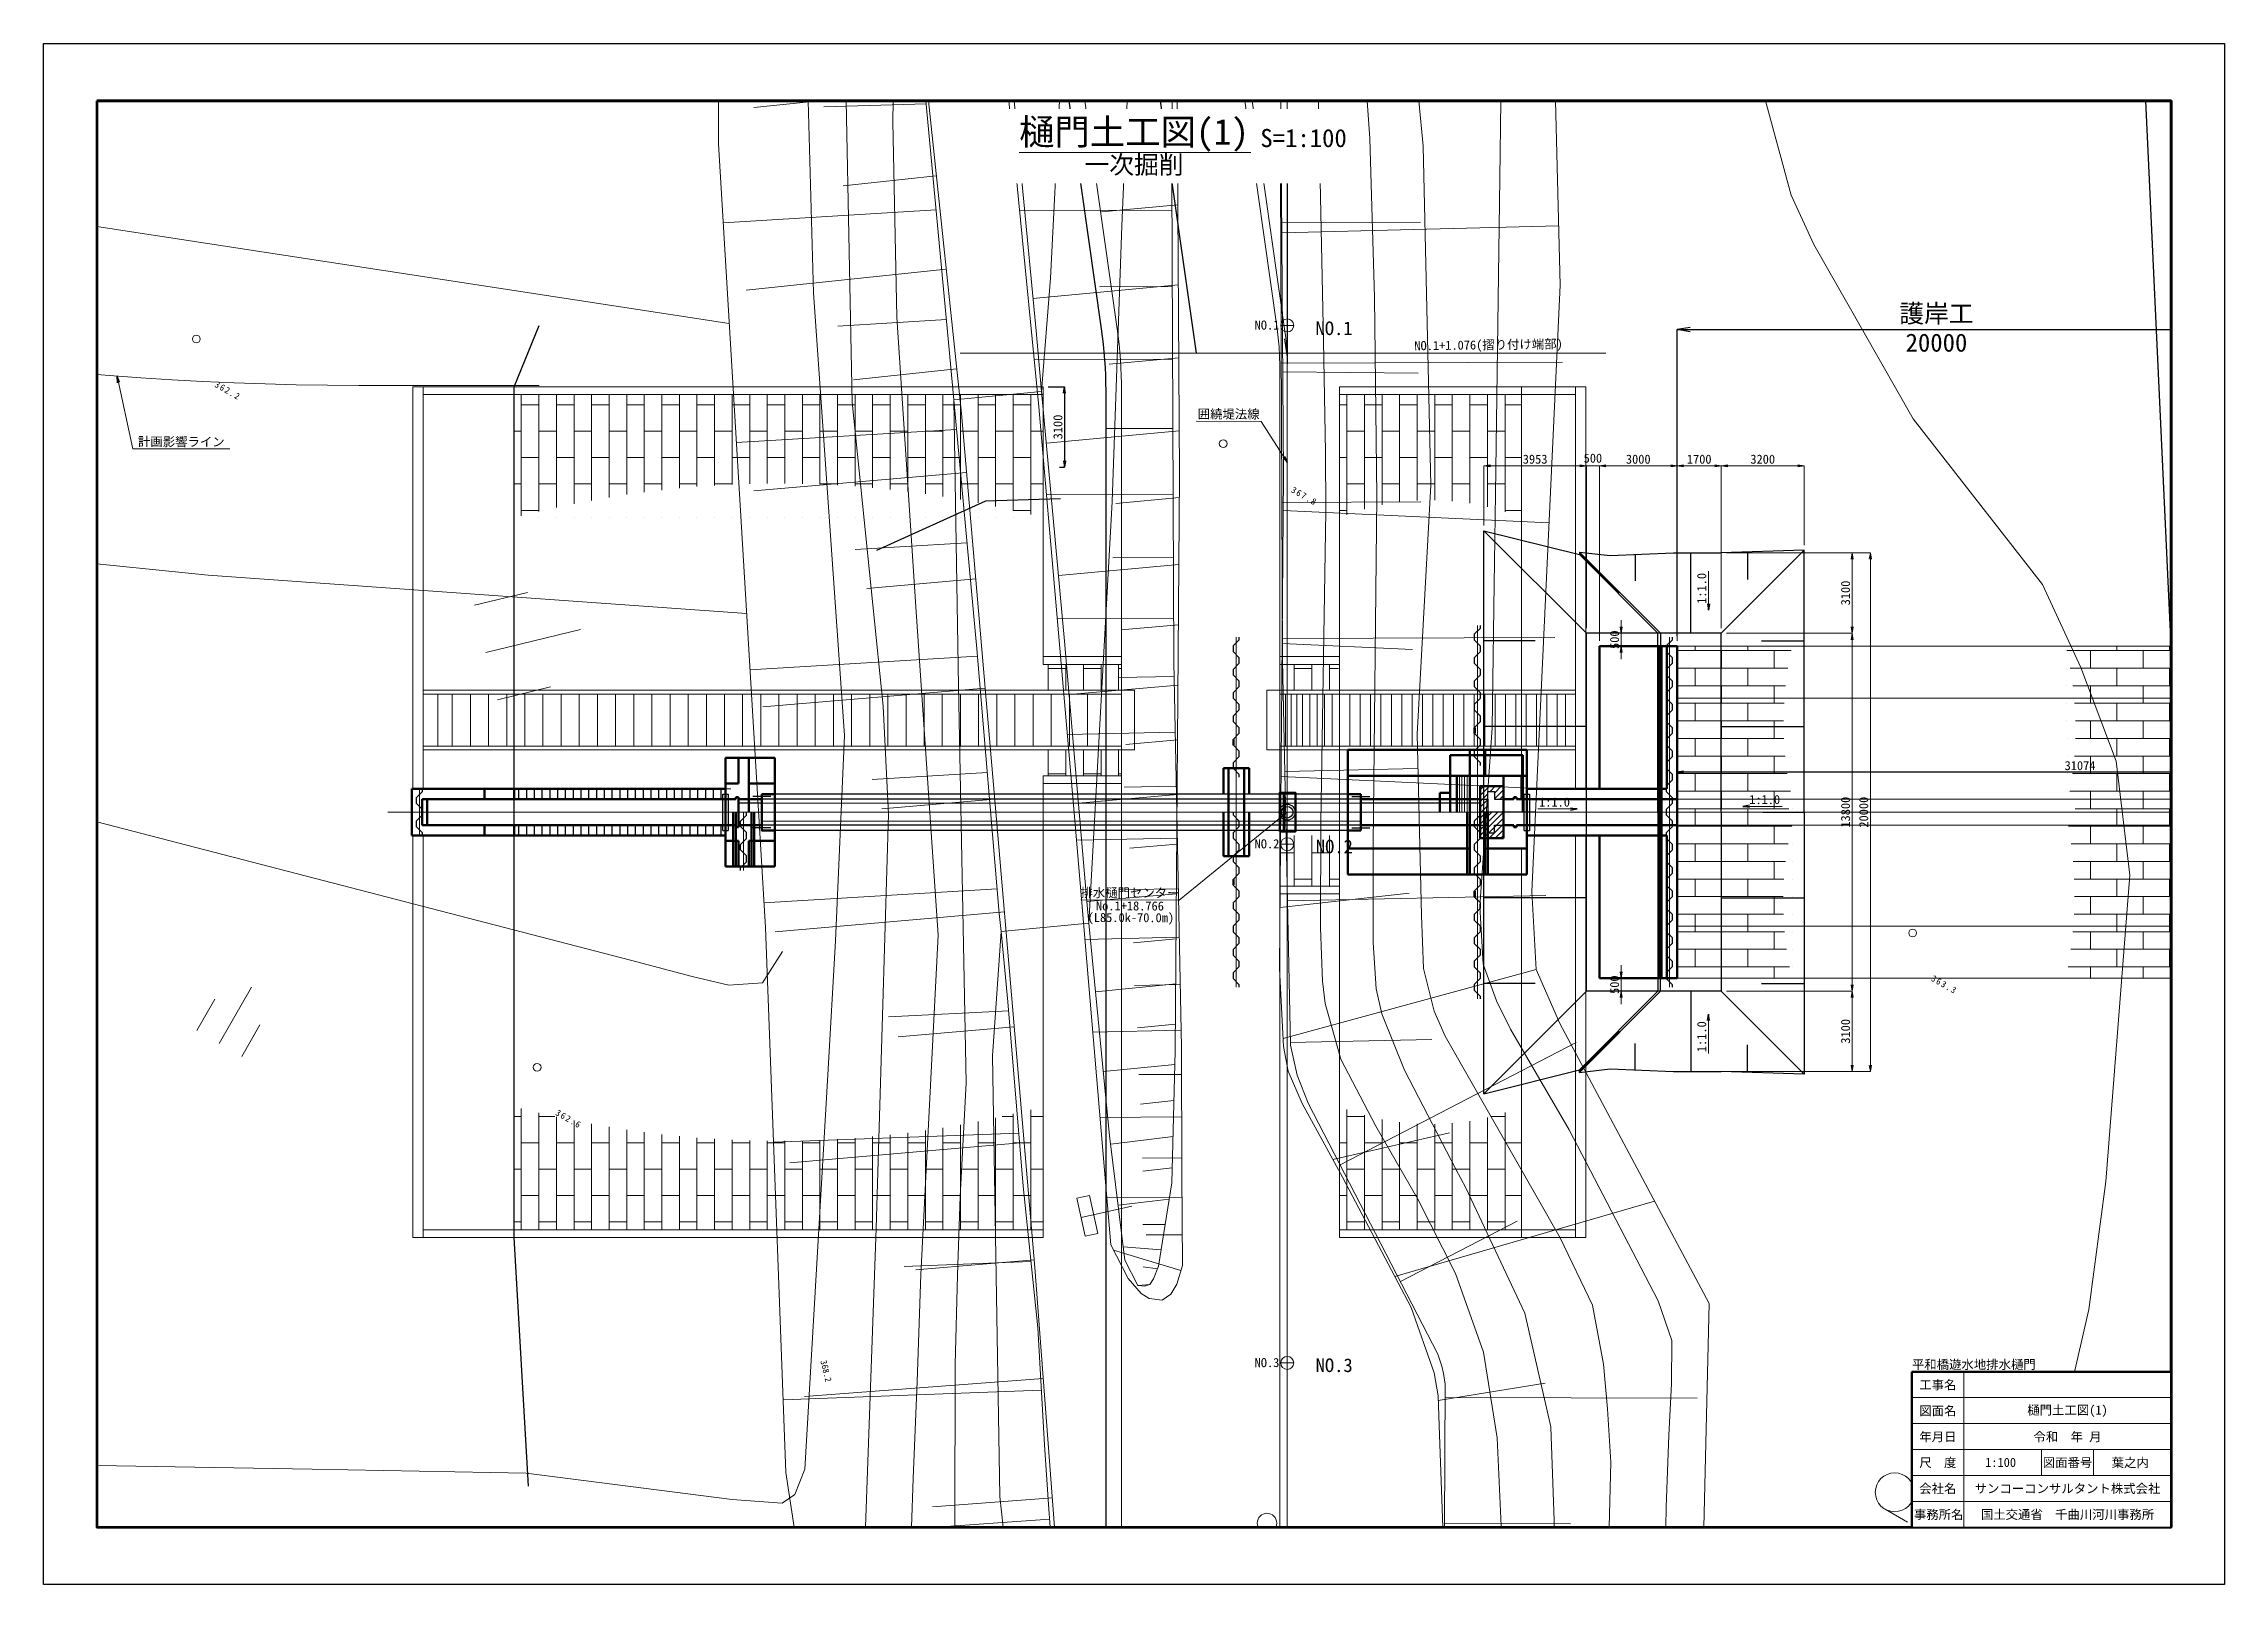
# Paper-space layout '樋門土工図(1)' of a CAD drawing. Header units: millimetres. Extents: x -267 to 154, y -5 to 292.
# The model-space entities are those that its viewports show. They can reach past a viewport. Long polylines and large blocks are cut down to what shows.
import ezdxf
from ezdxf.enums import TextEntityAlignment as Align

# ---------------------------------------------------------------- set-up
doc = ezdxf.new("R2010")
doc.units = ezdxf.units.MM
doc.header["$LTSCALE"] = 100
doc.header["$PDSIZE"] = 300
for name, pattern in [('561019', [1, 0.5, -0.5]), ('56301', [0.5, 0.25, -0.25]), ('57103', [5.5, 5, -0.5]), ('CENTER', [2, 1.25, -0.25, 0.25, -0.25]), ('SXF_一点短鎖線', [9.25, 6, -1.5, 0.25, -1.5]), ('SXF_跳び破線', [12, 6, -6]), ('一点短鎖線', [9.25, 6, -1.5, 0.25, -1.5]), ('破線', [7.5, 6, -1.5])]:
    doc.linetypes.add(name, pattern=pattern)
doc.layers.get('Defpoints').update_dxf_attribs({"color": 153})
for name, color, linetype, lineweight in [('D-BGD', 7, 'Continuous', 13), ('D-BMK', 2, 'SXF_一点短鎖線', 13), ('D-BMK-HTXT', 7, 'Continuous', 13), ('D-BYP-STR1', 2, 'Continuous', 13), ('D-BYP-STR3', 2, 'Continuous', 13), ('D-BYP-STR4', 6, 'Continuous', 25), ('D-BYP-STR8', 150, 'Continuous', 25), ('D-BYP-TXT', 7, 'Continuous', 13), ('D-STR', 1, 'Continuous', 50), ('D-STR-DIM', 7, 'Continuous', 13), ('D-STR-HTXT', 7, 'Continuous', 13), ('D-STR-STR7', 4, 'Continuous', 25), ('D-STR-TXT', 7, 'Continuous', 13), ('D-TTL', 2, 'Continuous', 140), ('D-TTL-FRAM', 2, 'Continuous', 50), ('D-TTL-LINE', 7, 'Continuous', 13), ('D-TTL-TXT', 7, 'Continuous', 13), ('●予備設計_LP横断', 7, 'Continuous', 13)]:
    doc.layers.add(name, color=color, linetype=linetype, lineweight=lineweight)
doc.layers.add('D-WORK2', color=11, linetype='Continuous', plot=False)
doc.layers.add('D-WORK_1', color=11, linetype='Continuous', plot=False)
doc.styles.add('MS ゴシック', font='MS Gothic.ttf')
doc.styles.add('YOKO_GOTHIC', font='MS Gothic.ttf')
doc.styles.add('ＭＳ ゴシック', font='MS Gothic.ttf')
doc.dimstyles.new('DIM-100-F', dxfattribs={"dimscale": 100, "dimtxt": 3.5, "dimasz": 2.5, "dimexe": 0, "dimexo": 2, "dimgap": 0.8, "dimtad": 1, "dimdec": 0, "dimzin": 0, "dimdsep": 46, "dimtxsty": 'MS ゴシック', "dimblk": 'OPEN', "dimcen": 0.1, "dimclrd": 256, "dimclre": 256, "dimclrt": 256, "dimaunit": 1, "dimadec": 4, "dimazin": 0, "dimtfac": 1, "dimtdec": 0, "dimtmove": 2, "dimatfit": 3, "dimldrblk": 'OPEN', "dimfxl": 1, "dimtolj": 1, "dimtzin": 0, "dimlwd": -1, "dimlwe": -1, "dimarcsym": 2})
doc.dimstyles.new('DIM-200', dxfattribs={"dimscale": 200, "dimtxt": 3.5, "dimasz": 2.5, "dimexe": 0, "dimexo": 2, "dimgap": 0.8, "dimtad": 1, "dimdec": 0, "dimzin": 0, "dimdsep": 46, "dimtxsty": 'MS ゴシック', "dimblk": 'OPEN', "dimcen": 0.1, "dimclrd": 256, "dimclre": 256, "dimclrt": 256, "dimaunit": 1, "dimadec": 4, "dimazin": 0, "dimtfac": 1, "dimtdec": 0, "dimtmove": 0, "dimatfit": 3, "dimldrblk": 'OPEN', "dimfxl": 1, "dimtolj": 1, "dimtzin": 0, "dimlwd": -1, "dimlwe": -1, "dimarcsym": 2})
pattern_1 = [(90, (-130114.2, 327309.5), (-677.418, 4e-14), []), (180, (-130114.2, 327309.5), (-677.418, -1016), [677.418, -677.418])]
pattern_2 = [(180, (-130114.2, 327309.5), (-8e-14, -677.418), []), (270, (-130114.2, 327309.5), (1016, -677.418), [677.418, -677.418])]

psp = doc.layouts.new('樋門土工図(1)')

msp = doc.modelspace()

# ---------------------------------------------------------------- texts
at = {"layer": 'D-BYP-TXT', "char_height": 350, "attachment_point": 4, "rotation": 0.563701, "style": 'ＭＳ ゴシック'}
for s, insert in [('NO.1 ', (763229.8, 425885.5, 354000)), ('NO.2 ', (763229.7, 405885.5, -15050)), ('NO.3 ', (763229.8, 385885.5, 354000))]:
    msp.add_mtext(s, dxfattribs=dict(at, insert=insert))
at = {"layer": 'D-STR-TXT', "style": 'MS ゴシック'}
for s, p in [('囲繞堤法線', (762227.2, 422184.3, 354000)), ('計画影響ライン', (721836.2, 421115.8, 354000)), ('排水樋門センター', (758421.2, 403725.5, 354000))]:
    msp.add_text(s, height=350, rotation=359.800385, dxfattribs=at).set_placement(p, align=Align.BOTTOM_CENTER)
at = {"layer": 'D-STR-TXT', "style": 'YOKO_GOTHIC'}
for p in [(780642.9, 415741.1, 354000), (780642.9, 398457.7, 354000)]:
    msp.add_text('1:1.0', height=350, rotation=90, dxfattribs=at).set_placement(p, align=Align.CENTER)
for p in [(774793, 407326.5), (782899.3, 407425.5, 354000)]:
    msp.add_text('1:1.0', height=350, dxfattribs=at).set_placement(p, align=Align.CENTER)
at = {"layer": 'D-STR-TXT', "style": 'MS ゴシック'}
for s, p in [('(L85.0k-70.0m)', (758456.3, 403225.2, 354000)), ('No.1+18.766', (758421, 403675.5, 354000))]:
    msp.add_text(s, height=350, rotation=359.800385, dxfattribs=at).set_placement(p, align=Align.TOP_CENTER)

# ---------------------------------------------------------------- blocks, each defined once
blk = doc.blocks.new('M2242')
at = {"layer": '●予備設計_LP横断', "linetype": 'Continuous', "lineweight": 15}
for p, q in [((0, 0), (2, 0)), ((1.501, 0.748), (1.501, -0.752)), ((1.501, 0.748), (2.001, 0.748)), ((2.001, 0.748), (2.001, -0.752)), ((1.501, -0.752), (2.001, -0.752))]:
    blk.add_line(p, q, dxfattribs=at)
blk = doc.blocks.new('M6334')
at = {"layer": '●予備設計_LP横断', "linetype": 'Continuous', "lineweight": 9}
for p, q in [((0, -1.25), (0, 1.25)), ((-1, -1.25), (-1, 0.15)), ((1, -1.25), (1, 0.15))]:
    blk.add_line(p, q, dxfattribs=at)
blk = doc.blocks.new('M6331')
at = {"layer": '●予備設計_LP横断', "linetype": 'Continuous', "lineweight": 9}
blk.add_line((0, -0.75), (1, -0.75), dxfattribs=at)
blk.add_circle((0, 0), 0.75, dxfattribs=at)
blk = doc.blocks.new('M7312')
at = {"layer": '●予備設計_LP横断', "linetype": 'Continuous', "lineweight": 20}
blk.add_circle((0, -0.001), 0.15, dxfattribs=at)
blk = doc.blocks.new('21311212131313131')
at = {"layer": 'D-BGD', "linetype": 'Continuous'}
for p, q in [((2653680.7145, -1192275.3984, 363617.9803), (2650649.036, -1190068.5261, 363593.9803)), ((2657723.725, -1195217.1776, 363649.9803), (2654692.0465, -1193010.3054, 363625.9803)), ((2650316.6113, -1220347.2292), (2650146.3057, -1210620.6735)), ((2655539.8042, -1220310.4056), (2655577.5506, -1210271.3072)), ((2645696.9047, -1222380.487), (2642582.51, -1212423.8841)), ((2641432.2186, -1224581.0874), (2636536.1355, -1215573.5761)), ((2655175.5034, -1220259.6755), (2655083.1477, -1215409.5551)), ((2605564.4382, -1227578.154), (2605067.8314, -1216904.2333)), ((2610588.0742, -1227486.9185), (2610320.5058, -1216646.8818)), ((2621199.8571, -1227219.7997), (2620937.3489, -1216724.5447)), ((2631301.8617, -1226821.8142), (2630894.0811, -1216862.6524)), ((2650444.4247, -1220607.7313), (2649691.3403, -1216492.7035)), ((2616254.2824, -1227303.9934), (2616519.2771, -1217034.6608)), ((2626511.0967, -1227168.1898), (2626765.7641, -1217299.0659)), ((2636606.854, -1226875.2248), (2633752.1022, -1217183.4579)), ((2645881.2639, -1222160.0973), (2643460.2738, -1217711.052)), ((2641238.1784, -1224863.5553), (2640119.4977, -1220388.5644)), ((2626322.2807, -1227025.7045), (2626101.0385, -1221911.2203)), ((2636756.3256, -1226604.2834), (2636530.0232, -1221145.0175)), ((2600223.717, -1227724.7763), (2599977.7899, -1222439.8698)), ((2605168.0559, -1227620.7026), (2605037.4092, -1222236.6031)), ((2610909.1639, -1227431.4217), (2610851.4573, -1222205.2604)), ((2615949.8286, -1227355.4396), (2615813.5478, -1222002.4568)), ((2621382.6896, -1227236.0916), (2621512.6051, -1222201.4775)), ((2631562.3852, -1227101.3091), (2630908.9543, -1222131.4846)), ((2623081.8931, -1231214.2126), (2623526.6212, -1235405.316)), ((2625189.0253, -1231186.344), (2625401.1206, -1233185.1232)), ((2626976.7193, -1231203.097), (2627054.2674, -1233206.4157)), ((2627296.1575, -1231158.4754), (2627699.8105, -1234962.4888)), ((2628980.038, -1231125.5489), (2629135.3256, -1235006.8868)), ((2629208.6751, -1231133.1807), (2629401.1813, -1232947.3529)), ((2630921.123, -1231036.7325), (2630994.0606, -1232923.5234)), ((2631121.1928, -1231107.8861), (2631487.5644, -1234560.5612)), ((2632794.3403, -1230967.7647), (2632950.0106, -1234598.5036)), ((2632857.0704, -1231084.9277), (2633040.6111, -1232719.7389)), ((2634592.9481, -1231061.9692), (2634960.7393, -1234148.5392)), ((2634614.0956, -1230892.3305), (2634687.2245, -1232653.8219)), ((2636147.0149, -1231041.4154), (2636320.9856, -1232505.8947)), ((2636375.587, -1230819.2017), (2636517.2341, -1234225.6566)), ((2637701.1203, -1231030.1566), (2638029.1348, -1233782.9137)), ((2638077.9822, -1230770.7233), (2638115.3836, -1232410.0527)), ((2639087.2189, -1231037.0068), (2639255.1758, -1232324.9809)), ((2639717.3116, -1230733.3219), (2639797.1077, -1233877.9096)), ((2640473.3176, -1231043.8571), (2640817.1306, -1233442.9962)), ((2641289.6054, -1230693.4239), (2641332.0001, -1232198.6822)), ((2641685.1274, -1231049.846), (2641838.4386, -1232183.2077)), ((2642803.6353, -1230655.8312), (2642883.814, -1233549.8199)), ((2642890.8578, -1231140.5145), (2643172.4484, -1233105.4631)), ((2644255.4316, -1230606.9702), (2644288.4137, -1232004.4722)), ((2645632.8938, -1230631.4198), (2644909.0283, -1233244.8501)), ((2601471.9338, -1231691.9933), (2602180.4408, -1237822.9546)), ((2601688.2522, -1231894.7362), (2601738.5958, -1234988.9994)), ((2604556.6545, -1231607.3464), (2604895.4084, -1234538.7032)), ((2604778.5456, -1231830.819), (2604926.8026, -1237703.3752)), ((2607641.3752, -1231522.6996), (2608287.8837, -1237117.1653)), ((2607712.4228, -1231761.0764), (2607787.1586, -1234560.8824)), ((2610456.1646, -1231445.4598), (2610762.411, -1234123.2903)), ((2610512.2288, -1231686.3405), (2610649.3418, -1237016.9781)), ((2613181.9334, -1231620.185), (2613243.4783, -1234173.3617)), ((2613270.9539, -1231368.2201), (2613849.4312, -1236485.0761)), ((2615721.5366, -1231562.6097), (2615844.1769, -1236440.7095)), ((2615844.9616, -1231309.927), (2616120.7805, -1233759.5934)), ((2618162.9874, -1231496.9038), (2618219.2808, -1233830.5984)), ((2618419.4622, -1231275.8771), (2618943.2746, -1235909.2004)), ((2620496.682, -1231440.6103), (2620615.9265, -1235929.238)), ((2620750.6777, -1231245.0448), (2620992.8128, -1233451.1515)), ((2622745.7978, -1231372.2165), (2622831.094, -1233527.9818)), ((2624892.7914, -1231282.1183), (2625064.4075, -1235446.0042)), ((2643873.8791, -1231277.4386), (2643892.7665, -1232138.4843)), ((2644856.9004, -1231414.3628), (2644764.3189, -1232877.3372)), ((2645590.2155, -1231542.0334), (2645524.8965, -1232087.9725)), ((2654499.5424, -1235405.5512), (2654945.0018, -1240027.1595)), ((2649909.0509, -1235856.6447), (2650797.6643, -1245041.5974)), ((2650363.4297, -1235919.678), (2650942.8138, -1245868.8955)), ((2655328.5381, -1235498.6582), (2655760.2043, -1240163.8377)), ((2640466.834, -1236993.765), (2641016.2647, -1246446.8456)), ((2640830.19, -1236780.536), (2641796.4663, -1245802.7974)), ((2645345.7065, -1236299.7988), (2645824.7793, -1240860.0057)), ((2645411.953, -1236422.6267), (2645697.3356, -1241307.296)), ((2631956.4054, -1237725.4906), (2632903.0245, -1246554.5848)), ((2635767.6002, -1237482.0131), (2636089.8808, -1242117.1879)), ((2636372.9374, -1237258.9679), (2636851.3693, -1241716.2205)), ((2623342.8237, -1238653.2847), (2624250.7692, -1247198.9986)), ((2626597.3564, -1238498.9417), (2626956.7081, -1242933.3261)), ((2627615.6807, -1238199.3119), (2628080.7304, -1242535.2348)), ((2631074.3451, -1238023.9667), (2631802.0793, -1247004.1743)), ((2615048.5409, -1239539.2676), (2615925.1113, -1247725.7941)), ((2617758.3087, -1239465.371), (2618107.6585, -1243775.9894)), ((2619141.8042, -1239100.9824), (2619594.3038, -1243293.2302)), ((2622120.3676, -1238973.9168), (2622830.0403, -1247731.2465)), ((2609173.3519, -1240437.818), (2609511.8083, -1244612.6086)), ((2611066.1714, -1240004.0589), (2611571.6834, -1243974.5194)), ((2613396.463, -1239958.7708), (2614083.7631, -1248440.0235)), ((2603642.5187, -1240944.843), (2604099.9446, -1244524.167)), ((2604951.215, -1240925.3927), (2605615.7923, -1249126.2472)), ((2607221.8427, -1240487.4171), (2608197.3307, -1248180.8765)), ((2600310.6562, -1241366.7328), (2601154.4357, -1248030.4578)), ((2600873.6147, -1241396.2763), (2601071.7392, -1245333.1794)), ((2622372.2966, -1257923.3081), (2621410.8681, -1254298.362)), ((2624185.6468, -1257443.074), (2623647.2435, -1255413.1936)), ((2620560.3038, -1258403.1451), (2620022.7777, -1256373.7449))]:
    blk.add_line(p, q, dxfattribs=at)
at = {"layer": 'D-BGD', "color": 7, "linetype": 'Continuous', "lineweight": 13}
for q in [(2609636.6094, -1227382.4445), (2611042.6915, -1227253.4579)]:
    blk.add_line((2610335.0858, -1227268.1929), q, dxfattribs=at)
at = {"layer": 'D-BGD', "linetype": 'Continuous', "flags": 128}
for points, elevation in [([(2597495.9363, -1209758.4787), (2599745.516, -1209124.8797), (2603702.4564, -1207961.0044), (2605582.3017, -1207053.1767), (2612225.4167, -1203085.8098), (2618499.4257, -1197962.1683), (2621671.4589, -1196424.4674), (2625252.3584, -1194987.471), (2629637.3756, -1194357.771), (2641461.8353, -1195042.9465), (2646409.4462, -1195601.3408), (2654684.044, -1197310.7093), (2659738.7434, -1198610.6109)], 362999.9804), ([(2662642.2508, -1211793.1491), (2654361.8688, -1211729.1096), (2651588.0888, -1211693.8289), (2649607.2616, -1211624.0843), (2647935.6245, -1211651.7796), (2646422.6477, -1212201.8261), (2639896.5704, -1215778.3885), (2636062.4205, -1218115.3211), (2634983.1068, -1218677.0433), (2633582.0225, -1219226.7818), (2631370.8878, -1219404.8909), (2624463.6251, -1219073.3538), (2618943.2065, -1219103.1535), (2615445.7887, -1219127.7418), (2603273.5427, -1219213.2275), (2599545.5534, -1219240.4168)], 363999.9803), ([(2658609.7653, -1213928.0223), (2652676.4151, -1213906.1937), (2650622.6763, -1214075.844), (2648912.0097, -1214262.2991), (2646642.0878, -1214733.1368), (2644069.2242, -1216032.2464), (2636391.0573, -1220634.5878), (2635437.5482, -1221074.7938), (2633801.2626, -1221523.1352), (2631751.5891, -1221643.7093), (2624774.7082, -1221955.8035), (2615167.0334, -1221625.73), (2602103.3073, -1222192.2188), (2591938.0111, -1223376.3837)], 364999.9803), ([(2597675.9605, -1224619.3873), (2601856.0888, -1224263.9964), (2607977.5078, -1223946.446), (2615644.4648, -1223706.5949), (2629067.253, -1223556.6974), (2632844.792, -1223484.8112), (2634623.6468, -1223329.9846), (2635580.4417, -1223089.9441), (2637728.4484, -1222179.5729), (2641510.7003, -1220118.6196), (2642214.0332, -1219714.7438), (2646999.0761, -1217344.3068), (2651358.5504, -1216246.8884), (2654970.0491, -1216043.0641), (2660573.2281, -1216014.109)], 365999.9802), ([(2545956.1208, -1228488.1611), (2609704.4053, -1225883.6475), (2613975.3817, -1225720.4951), (2616249.2245, -1225661.0775), (2628263.3448, -1225591.6313), (2632317.4839, -1225530.9416), (2634371.7096, -1225408.2994), (2635231.9984, -1225284.1535), (2637359.5758, -1224633.9277), (2639911.355, -1223240.0529), (2642700.7661, -1221557.8726), (2645535.3296, -1220045.1952), (2648539.8083, -1218896.8649), (2651832.5754, -1218311.0681), (2655216.0251, -1218078.1644), (2658491.9882, -1217991.6256)], 366999.9802), ([(2679911.1663, -1231935.7969), (2668479.6489, -1232319.6215), (2667329.6829, -1235090.8217), (2660699.7617, -1236637.1297), (2654496.4432, -1237435.4029), (2637506.3425, -1238068.6825), (2632710.6617, -1237840.8486), (2632323.1601, -1234462.8293), (2616051.0047, -1233903.3456), (2605419.7616, -1233743.6971), (2592699.1795, -1233495.9421), (2584605.5577, -1233740.4889)], 366999.9802), ([(2583308.4243, -1236041.2311), (2597019.499, -1236141.4955), (2607490.4019, -1236460.7561), (2611872.7226, -1236708.5494), (2612256.1521, -1240087.7596), (2623293.0559, -1239677.1553), (2638573.7824, -1239063.4527), (2642958.7403, -1239204.3861), (2645990.1365, -1239243.891), (2649444.228, -1239265.1265), (2655700.3083, -1239140.9988), (2659012.4858, -1239223.63), (2665385.0682, -1239059.5364), (2668179.506, -1238528.1265), (2669716.6588, -1237929.7528), (2670565.5932, -1237401.5177), (2671771.8717, -1236951.4822), (2672942.0956, -1234189.0919), (2680907.7549, -1234015.8583)], 365999.9802), ([(2586777.4688, -1242786.6184), (2601593.5272, -1242657.284), (2609112.058, -1242353.2794), (2620266.5812, -1241380.0432), (2632903.5429, -1240256.1567), (2646002.5087, -1240654.0511), (2650127.0198, -1240710.5483), (2653862.1039, -1240793.2666), (2672588.4238, -1240957.693)], 364999.9803), ([(2662136.5812, -1242686.1153), (2644244.0305, -1242412.6662), (2632601.6074, -1242307.1005), (2628278.2499, -1242278.5521), (2624128.1624, -1242560.3253), (2612434.2076, -1244006.6425), (2596799.4927, -1244644.3059)], 363999.9803), ([(2654051.4251, -1279725.4743), (2653991.291, -1263964.5855), (2653973.6396, -1255714.7253), (2654818.213, -1247745.3526), (2654928.5825, -1245815.266), (2654579.9115, -1245335.9608), (2653589.4735, -1244977.3043), (2638376.1595, -1244405.7899), (2633206.8406, -1244212.8207), (2625279.8702, -1244032.1614), (2608243.1191, -1245581.5745), (2597180.6312, -1246126.3782)], 362999.9804)]:
    blk.add_lwpolyline(points, dxfattribs=dict(at, elevation=elevation))
for points in [[(2694508.8492, -1212829.7797), (2694346.5424, -1212828.4715), (2689914.5056, -1212629.8442), (2685097.1923, -1211673.0838), (2681445.8223, -1210496.1553), (2676812.9112, -1208517.4058), (2673146.7576, -1206307.4898), (2669466.1906, -1203919.8177), (2664061.6972, -1199635.3319), (2661592.2097, -1197678.0819), (2651374.3085, -1190349.2835), (2637086.397, -1180094.7061), (2639418.1833, -1176845.2606)], [(2656686.9467, -1220243.4675), (2651396.9093, -1220552.1516), (2650264.0026, -1220618.2593), (2649373.4809, -1220785.1365), (2646882.9721, -1221723.4766), (2641907.2356, -1224479.7372), (2640534.4395, -1225267.2693), (2639095.3444, -1226092.6092), (2637865.9019, -1226659.9283), (2636920.2729, -1226852.4996), (2633919.1306, -1227070.105), (2614895.3663, -1227321.9859), (2598798.9372, -1227763.8917)], [(2633919.1306, -1227070.105), (2636920.2729, -1226852.4996), (2637865.9019, -1226659.9283), (2639095.3444, -1226092.6092), (2640534.4395, -1225267.2693), (2641907.2356, -1224479.7372), (2646882.9721, -1221723.4766), (2649373.4809, -1220785.1365), (2650264.0026, -1220618.2593), (2651396.9093, -1220552.1516), (2656686.9467, -1220243.4675), (2662058.7268, -1219974.9723), (2666873.7425, -1220032.1247), (2667643.1984, -1220123.8825), (2668527.3973, -1220439.2002), (2673112.2911, -1222818.0376), (2677261.601, -1225188.7079), (2678491.7102, -1225805.1137), (2679051.1147, -1225841.1634), (2680590.0773, -1225939.2039)], [(2543549.0324, -1229517.7702), (2558266.0011, -1228948.8574), (2577698.008, -1228369.8252), (2598798.9372, -1227763.8917), (2614895.3663, -1227321.9859), (2633919.1306, -1227070.105)], [(2521365.2945, -1283050.0343), (2521100.0774, -1274538.1031), (2521019.7151, -1271973.4849), (2520920.8701, -1264473.783), (2520798.3627, -1255170.1272), (2520698.3967, -1247568.3482), (2520555.0488, -1244544.0151), (2520256.1226, -1238246.9654), (2520557.3751, -1237584.2145), (2521031.5379, -1237049.1821), (2522227.4932, -1236251.4838), (2523764.491, -1235440.9781), (2525780.2087, -1234874.3009), (2529413.648, -1234465.8804), (2543703.5844, -1233514.9893), (2558403.5541, -1232945.891), (2577815.3671, -1232368.3443), (2598911.8273, -1231762.2444), (2614976.8899, -1231321.408), (2637189.4779, -1231027.628), (2642260.3297, -1231052.6888), (2645483.6794, -1231501.6663), (2645977.4898, -1231688.7738), (2646205.3859, -1231818.0927)], [(2637189.4779, -1231027.628), (2614976.8899, -1231321.408), (2598911.8273, -1231762.2444), (2577815.3671, -1232368.3443), (2558403.5541, -1232945.891), (2543703.5844, -1233514.9893)], [(2637189.4779, -1231027.628), (2642260.3297, -1231052.6888), (2645483.6794, -1231501.6663), (2645977.4898, -1231688.7738), (2646205.3859, -1231818.0927), (2646274.1193, -1232015.3253), (2646247.3836, -1232276.5785), (2645279.4562, -1232803.5145)], [(2582348.6039, -1239883.2765), (2586408.4068, -1239406.1532), (2587379.2946, -1239292.3917), (2599622.9553, -1238118.5031), (2609530.8083, -1236973.5303), (2611872.7226, -1236708.5494), (2621469.549, -1235623.5968), (2631634.0455, -1234545.0177), (2632323.1601, -1234462.8293), (2640498.1037, -1233488.715), (2645279.4562, -1232803.5145)], [(2599980.3645, -1241499.4293), (2609916.9525, -1240351.9465), (2612256.1521, -1240087.7596), (2621839.9683, -1239003.6651), (2632015.2404, -1237924.1447), (2632710.6617, -1237840.8486), (2635418.1082, -1237518.3251), (2642517.3472, -1236780.7177), (2647961.4938, -1236107.2236), (2652466.8373, -1235755.4418), (2654759.7462, -1235544.5763), (2657240.6684, -1235344.2932)], [(2635418.1082, -1237518.3251), (2642517.3472, -1236780.7177), (2647961.4938, -1236107.2236), (2652466.8373, -1235755.4418), (2654759.7462, -1235544.5763), (2657240.6684, -1235344.2932)], [(2635418.1082, -1237518.3251), (2632710.6617, -1237840.8486), (2632015.2404, -1237924.1447), (2621839.9683, -1239003.6651), (2612256.1521, -1240087.7596), (2609916.9525, -1240351.9465), (2599980.3645, -1241499.4293), (2587740.2957, -1242673.0042), (2586777.4688, -1242786.6184), (2583765.9038, -1243139.8828)]]:
    blk.add_lwpolyline(points, dxfattribs=at)
at = {"layer": 'D-BGD', "linetype": '561019', "flags": 128}
for points in [[(2494508.8492, -1220362.731), (2502568.1938, -1220258.7543), (2502893.2618, -1220254.3025), (2505968.9706, -1220281.5844), (2533646.6748, -1220529.6704), (2555247.3327, -1219423.2209), (2574682.3776, -1218318.0141), (2575877.9982, -1218262.2975), (2607350.0318, -1216798.0533), (2630746.0107, -1217401.774), (2633752.1022, -1217183.4579), (2635812.956, -1216221.9558), (2646480.1569, -1210237.1016), (2669388.8157, -1210323.2366), (2671678.4637, -1210836.7904), (2674039.248, -1211855.5625), (2682867.6468, -1216539.2122), (2684403.4154, -1216795.1095), (2694508.8492, -1216382.4207)], [(2646205.3859, -1231818.0927), (2646247.3836, -1232276.5785), (2645279.4562, -1232803.5145), (2640498.1037, -1233488.715), (2632323.1601, -1234462.8293), (2631634.0455, -1234545.0177), (2621469.549, -1235623.5968), (2611872.7226, -1236708.5494), (2609530.8083, -1236973.5303), (2599622.9553, -1238118.5031), (2587379.2946, -1239292.3917), (2586408.4068, -1239406.1532), (2582348.6039, -1239883.2765), (2578373.0278, -1240393.9683), (2577677.8371, -1240483.0908), (2569220.115, -1242513.1224), (2567291.9463, -1242976.102), (2558487.5151, -1242875.9869), (2527540.1275, -1242521.791), (2526440.3884, -1242922.9866), (2526602.4514, -1254336.8468), (2524625.4955, -1269555.9959), (2524434.0147, -1271032.4053), (2521954.5417, -1283089.8806), (2521871.9477, -1283084.567), (2521365.2945, -1283050.0343)], [(2677840.3099, -1240964.4348), (2677835.9537, -1241622.1323), (2677833.568, -1242034.6602), (2661323.2078, -1244386.3965), (2656577.7941, -1245212.1153), (2653743.5893, -1245705.7947), (2642030.2107, -1246387.9132), (2632752.6546, -1246927.142), (2602586.2323, -1249371.7554), (2584901.8668, -1249696.7909), (2578358.5427, -1250455.9974), (2572758.8599, -1252638.1188), (2569100.8428, -1254403.4106), (2566188.8594, -1257069.6056), (2565725.9984, -1256736.4155), (2564042.2847, -1255526.2582), (2564021.7962, -1255511.6219)]]:
    blk.add_lwpolyline(points, dxfattribs=at)
at = {"layer": 'D-BGD', "linetype": 'Continuous', "extrusion": (-0.109434, 0.877757, 0.466441), "elevation": -1200582.5872}
blk.add_lwpolyline([(-2471793.6834, 1048576.4452), (-2455685.312, 1047932.0515), (-2439381.4951, 1047355.4888)], dxfattribs=at)
at = {"layer": 'D-BGD', "linetype": 'Continuous', "extrusion": (-0.107532, 0.993555, 0.035859), "elevation": -1499608.5039}
blk.add_lwpolyline([(-2497254.1395, 421594.8357), (-2480521.2496, 420994.4496), (-2464212.7292, 420484.1214)], dxfattribs=at)
at = {"layer": 'D-BGD', "linetype": '57103', "elevation": 362499.9804, "flags": 128}
blk.add_lwpolyline([(2694508.8492, -1342309.7663), (2692826.5406, -1342645.9009), (2691223.2868, -1343204.6683), (2688215.924, -1343889.7043), (2684776.2259, -1344947.9842), (2681195.4155, -1347319.8608), (2675268.4675, -1350370.5202), (2671310.4414, -1354074.9467), (2666753.1492, -1357924.4284), (2665147.7632, -1359513.7633), (2663987.5612, -1360468.9789), (2662795.2159, -1361097.6478), (2660669.8069, -1361425.2898), (2659029.8529, -1360878.6497), (2658044.7735, -1360460.2246), (2656538.5731, -1359290.2426), (2655578.5144, -1357695.3147), (2653179.7939, -1353453.4072), (2649363.7171, -1350330.3297), (2646086.6108, -1346722.5185), (2644548.623, -1345829.2648), (2639246.993, -1342387.7168), (2637490.1438, -1340413.5979), (2636977.8488, -1339160.6959), (2637145.5554, -1337469.4847), (2640167.9302, -1320784.2484), (2642105.7601, -1312948.2295), (2643536.402, -1309766.3628), (2647372.6459, -1303287.6772), (2647820.7291, -1301434.164), (2647826.4349, -1300571.9985), (2647644.2049, -1299805.3166), (2647324.3789, -1299512.8079), (2646435.8067, -1299134.674), (2644191.5378, -1299217.1216), (2631308.7427, -1304850.946), (2626711.1803, -1305960.5309), (2625121.1633, -1304854.1084), (2624541.5889, -1303497.1127), (2623950.9738, -1301739.6198), (2627616.8881, -1279538.9036), (2634115.1534, -1252099.7936), (2634700.6786, -1249716.1609), (2635003.7256, -1248296.2668), (2634878.7255, -1247002.2959), (2633658.7892, -1246256.9347)], dxfattribs=at)
at = {"layer": 'D-BGD', "linetype": '56301', "flags": 128}
for points in [[(2626362.9065, -1347299.1899), (2626867.152, -1342063.1473), (2627521.3121, -1332152.9334), (2627723.644, -1308515.5586), (2616035.8342, -1312836.9963), (2619617.3618, -1268701.3474), (2619762.0756, -1265813.0492), (2620656.2981, -1247906.9211)], [(2609499.4056, -1248811.5981), (2605278.001, -1280748.5359), (2603417.177, -1303435.809), (2602240.5127, -1317786.5835), (2589785.6757, -1322359.6045), (2589797.0185, -1310435.3126), (2580726.911, -1311532.7215), (2563119.8363, -1313663.7083), (2554093.9974, -1313836.8395), (2549130.5967, -1323567.7677), (2546503.9745, -1330804.4086), (2544901.6984, -1335218.1809)]]:
    blk.add_lwpolyline(points, dxfattribs=at)
at = {"layer": 'D-BGD', "linetype": 'Continuous'}
for points in [[(2658108.5483, -1220212.278, 368399.9801), (2649810.6115, -1220355.2356, 368349.9801), (2649396.2976, -1220424.8347, 368369.9801), (2649116.0549, -1220499.4271, 368379.9801), (2648653.7219, -1220656.7426, 368419.9801), (2639079.8998, -1225858.4267, 368259.9801), (2638011.3675, -1226310.9072, 368279.9801), (2636864.0818, -1226594.8709, 368299.9801), (2622041.867, -1227201.9312, 368509.9801), (2603420.9703, -1227667.5166, 368489.9801), (2583046.0721, -1228005.1242, 368469.9801), (2559313.1878, -1228624.9163, 368279.9801), (2520094.582, -1229522.7416, 368369.9801), (2506538.0364, -1229671.2376, 368369.9801), (2494508.8492, -1229953.4497, 368366.4635)], [(2658108.5483, -1220212.278, 368399.9801), (2649810.6115, -1220355.2356, 368349.9801), (2649396.2976, -1220424.8347, 368369.9801), (2649116.0549, -1220499.4271, 368379.9801), (2648653.7219, -1220656.7426, 368419.9801), (2639079.8998, -1225858.4267, 368259.9801), (2638011.3675, -1226310.9072, 368279.9801), (2636864.0818, -1226594.8709, 368299.9801)], [(2559313.1878, -1228624.9163, 368279.9801), (2583046.0721, -1228005.1242, 368469.9801), (2603420.9703, -1227667.5166, 368489.9801), (2622041.867, -1227201.9312, 368509.9801), (2636864.0818, -1226594.8709, 368299.9801)], [(2521220.0681, -1286901.3841, 363529.9804), (2520690.9193, -1249799.87, 367629.9801), (2520604.9152, -1247062.2976, 367739.9801), (2520102.378, -1237484.4771, 368379.9801), (2522365.8899, -1235827.9105, 368329.9801), (2547547.6147, -1233436.1814, 368079.9801), (2559420.9058, -1232822.2243, 368279.9801), (2583140.2165, -1232206.4019, 368469.9801), (2603506.3431, -1231863.9924, 368489.9801), (2622185.5037, -1231396.1017, 368509.9801), (2637038.8354, -1230794.6756, 368299.9801), (2641903.3615, -1230676.005, 368379.9801), (2645447.0251, -1230575.2699, 368139.9801), (2646168.9869, -1230776.6922, 368049.9801), (2646550.1369, -1230996.7483, 368049.9801)], [(2559420.9058, -1232822.2243, 368279.9801), (2583140.2165, -1232206.4019, 368469.9801), (2603506.3431, -1231863.9924, 368489.9801), (2622185.5037, -1231396.1017, 368509.9801), (2637038.8354, -1230794.6756, 368299.9801)], [(2637038.8354, -1230794.6756, 368299.9801), (2641903.3615, -1230676.005, 368379.9801), (2645447.0251, -1230575.2699, 368139.9801), (2646168.9869, -1230776.6922, 368049.9801), (2646550.1369, -1230996.7483, 368049.9801), (2646788.2528, -1231332.3087, 367969.9801), (2646737.9953, -1231840.6139, 367909.9801), (2646547.5829, -1232146.7889, 367899.9801), (2645991.3255, -1232663.1004, 367839.9801), (2644698.9587, -1233357.8578, 367519.9801)], [(2581798.6158, -1243715.9716, 364939.9803), (2612783.9959, -1239781.621, 366439.9802), (2628999.8005, -1238045.0001, 366949.9802), (2645637.8583, -1236265.9271, 367549.9801), (2658375.6289, -1235030.7815, 368169.9801)], [(2665077.3196, -1233888.575, 368099.9801), (2662576.2562, -1233271.8249, 368109.9801), (2662209.1293, -1233276.0529, 368129.9801), (2662051.0486, -1233314.9179, 368129.9801), (2661911.3434, -1233341.0415, 368149.9801), (2661429.8027, -1233533.4435, 368159.9801), (2661187.784, -1233663.1623, 368159.9801), (2660276.9498, -1234327.3768, 368159.9801), (2659803.1572, -1234672.2254, 368139.9801), (2659318.479, -1234828.7086, 368139.9801), (2659124.4796, -1234870.7111, 368149.9801), (2658777.2013, -1234942.8068, 368169.9801), (2658375.6289, -1235030.7815, 368169.9801), (2645637.8583, -1236265.9271, 367549.9801)], [(2612465.3187, -1236802.6709, 366439.9802), (2580913.5608, -1240563.7697, 364879.9803)], [(2581798.6158, -1243715.9716, 364939.9803), (2612783.9959, -1239781.621, 366439.9802)]]:
    blk.add_polyline3d(points, dxfattribs=at)
blk.add_circle((2655300.7168, -1227111.4502, 368209.9801), 375, dxfattribs=at)
at = {"layer": 'D-BMK', "color": 4, "linetype": 'CENTER', "lineweight": 25, "ltscale": 5}
blk.add_line((2610270.9579, -1230770.287), (2589262.4301, -1234208.4117), dxfattribs=at)
at = {"layer": 'D-BMK', "linetype": 'SXF_一点短鎖線', "flags": 128}
blk.add_lwpolyline([(2494508.8492, -1229680.1181), (2694508.8492, -1225515.3877)], dxfattribs=at)
blk.add_lwpolyline([(2559312.0623, -1228330.6786, -0.0342108846), (2561359.996, -1228428.1815), (2581511.1205, -1230775.6312, 0.0342108846), (2582876.4096, -1230840.6332), (2588233.7598, -1230729.0736, 0.0353635146), (2589640.6214, -1230599.9594), (2609251.431, -1227390.5767, -0.0353635146), (2610658.2925, -1227261.4625)], format="xyb", dxfattribs=at)
at = {"layer": 'D-BMK-HTXT', "color": 7, "linetype": 'Continuous', "lineweight": 13}
for p, q in [((2629123.6408, -1227127.0007, 65818.5963), (2629113.2312, -1226627.1091, -65818.5963)), ((2649119.306, -1226710.618, 65818.5963), (2649108.8964, -1226210.7263, -65818.5963)), ((2609127.9756, -1227543.3835, 65818.5963), (2609117.5661, -1227043.4919, -65818.5963))]:
    blk.add_line(p, q, dxfattribs=at)
for centre in [(2629118.436, -1226877.0549, 0), (2649114.1012, -1226460.6722, 0), (2609122.7708, -1227293.4377, 0)]:
    blk.add_circle(centre, 250, dxfattribs=at)
at = {"layer": 'D-STR-HTXT', "elevation": 0, "flags": 128}
blk.add_lwpolyline([(2609942.1658, -1214986.3252), (2610460.6796, -1239881.1621)], dxfattribs=at)
at = {"layer": 'D-STR-TXT'}
blk.add_line((2627673.1793, -1259974.3175), (2627431.6772, -1248376.8317), dxfattribs=at)
at = {"layer": 'D-WORK2', "linetype": 'Continuous'}
blk.add_polyline3d([(2654475.1154, -1255609.4417, 7701845.5838), (2644901.9032, -1256371.3732, 0), (2612109.0124, -1257054.2409, 0), (2609723.4346, -1256138.7036, -34819.5841)], dxfattribs=at)
at = {"layer": 'Defpoints'}
blk.add_line((2603178.0037, -1227417.1301, 369049.9801), (2610609.366, -1227262.382, 369049.9801), dxfattribs=at)
at = {"layer": 'Defpoints', "linetype": 'Continuous', "flags": 128}
blk.add_lwpolyline([(2494508.8492, -1198369.2254), (2527728.8742, -1199242.0985), (2694508.8492, -1187988.3985)], dxfattribs=at)
at = {"layer": 'Defpoints', "flags": 128}
blk.add_lwpolyline([(2596680.4214, -1236540.9892), (2609403.5653, -1234458.7989, -0.0353635146), (2611795.2299, -1234239.3049), (2665461.4269, -1233121.7787)], format="xyb", dxfattribs=at)
at = {"layer": 'D-BGD', "linetype": 'Continuous', "lineweight": 9, "xscale": 1000, "yscale": 1000, "zscale": 1000, "rotation": 61.30205960440028}
for name, p in [('M6331', (2653610.0115, -1202933.6728)), ('M6334', (2636562.1207, -1267290.8207))]:
    blk.add_blockref(name, p, dxfattribs=at)
at = {"layer": 'D-BGD', "linetype": 'Continuous', "lineweight": 20, "xscale": 1000, "yscale": 1000, "zscale": 1000, "rotation": 61.30205960440028}
for p in [(2632036.8766, -1202688.2834, 363287.9804), (2613728.1747, -1229666.502, 367817.9801), (2638319.2961, -1255617.719, 362555.9804), (2610523.5298, -1269342.2937, 362163.9804)]:
    blk.add_blockref('M7312', p, dxfattribs=at)
at = {"layer": 'D-BGD', "linetype": 'Continuous', "lineweight": 15, "xscale": 999.9999999999999, "yscale": 999.9999999999999, "zscale": 999.9999999999999, "rotation": 283.4581137757568}
blk.add_blockref('M2242', (2643201.02, -1232578.8717), dxfattribs=at)
at = {"layer": 'D-BGD', "linetype": 'Continuous', "style": 'MS ゴシック'}
blk.add_text('368.2', height=250, rotation=14.86235643, dxfattribs=at).set_placement((2649414.0266, -1244461.9886))
at = {"layer": 'D-BGD', "linetype": 'Continuous', "char_height": 250, "attachment_point": 7, "rotation": 61.302059604, "line_spacing_factor": 0.722892, "style": 'MS ゴシック'}
for s, insert in [('\\T1.284;363.3', (2633850.1388, -1201970.8732, 363287.9804)), ('\\T1.284;367.8', (2615535.7396, -1227035.2686, 367817.9801)), ('\\T1.287;362.6', (2640132.5582, -1254900.3088, 362555.9804)), ('\\T1.284;362.2', (2612336.792, -1268624.8835, 362163.9804))]:
    blk.add_mtext(s, dxfattribs=dict(at, insert=insert))
at = {"layer": 'D-STR-TXT', "insert": (2609850.4278, -1222371.781, 0), "char_height": 350, "attachment_point": 4, "rotation": 91.963354364, "style": 'ＭＳ ゴシック'}
blk.add_mtext('NO.1+1.076(摺り付け端部)', dxfattribs=at)
at = {"layer": 'Defpoints', "color": 7, "style": 'ＭＳ ゴシック'}
for s, p in [('NO.2', (2629446.2723, -1225766.245, -329092.9815)), ('NO.3', (2649441.9375, -1225357.0104, -329092.9815)), ('NO.1', (2609471.5515, -1226192.7659, 366999.9802))]:
    blk.add_text(s, height=525, rotation=91.19293497, dxfattribs=at).set_placement(p)
blk = doc.blocks.new('_Open')
at = {"color": 0, "linetype": 'ByBlock', "lineweight": -2}
for p, q in [((-1, 0.17), (0, 0)), ((-1, -0.17), (0, 0)), ((0, 0), (-1, 0))]:
    blk.add_line(p, q, dxfattribs=at)
blk = doc.blocks.new('*D33')
at = {"layer": 'D-WORK_1', "ltscale": 0.01, "transparency": 16777216}
for p, q in [((779523, 407313), (779523, 408652)), ((810347, 408652), (779773, 408652)), ((810597, 407313), (810597, 408652))]:
    blk.add_line(p, q, dxfattribs=at)
at = {"layer": 'Defpoints', "color": 0, "ltscale": 0.01, "transparency": 16777216}
for p in [(779523, 408652), (779523, 407113), (810597, 407113)]:
    blk.add_point(p, dxfattribs=at)
at = {"layer": 'D-WORK_1', "ltscale": 0.01, "transparency": 16777216, "xscale": 250, "yscale": 250, "zscale": 250, "rotation": 180}
blk.add_blockref('_Open', (779523, 408652), dxfattribs=at)
at = {"layer": 'D-WORK_1', "ltscale": 0.01, "transparency": 16777216, "xscale": 250, "yscale": 250, "zscale": 250}
blk.add_blockref('_Open', (810597, 408652), dxfattribs=at)
at = {"layer": 'D-WORK_1', "ltscale": 0.01, "transparency": 16777216, "insert": (795060, 408907), "char_height": 350, "attachment_point": 5, "style": 'MS ゴシック'}
blk.add_mtext('\\A1;31074', dxfattribs=at)
blk = doc.blocks.new('*D27')
at = {"layer": 'D-WORK_1', "transparency": 16777216}
for p, q in [((779523, 413913), (779523, 425720)), ((780023, 425720), (799023, 425720)), ((799523, 413913), (799523, 425720))]:
    blk.add_line(p, q, dxfattribs=at)
at = {"layer": 'Defpoints', "color": 0, "transparency": 16777216}
for p in [(799523, 425720), (779523, 413513), (799523, 413513)]:
    blk.add_point(p, dxfattribs=at)
at = {"layer": 'D-WORK_1', "transparency": 16777216, "xscale": 500, "yscale": 500, "zscale": 500, "rotation": 180}
blk.add_blockref('_Open', (779523, 425720), dxfattribs=at)
at = {"layer": 'D-WORK_1', "transparency": 16777216, "xscale": 500, "yscale": 500, "zscale": 500}
blk.add_blockref('_Open', (799523, 425720), dxfattribs=at)
at = {"layer": 'D-WORK_1', "transparency": 16777216, "char_height": 700, "attachment_point": 5, "style": 'MS ゴシック'}
for s, insert in [('\\A1;{\\C256;護岸工', (789523, 426298)), ('\\A1;20000}', (789523, 425210))]:
    blk.add_mtext(s, dxfattribs=dict(at, insert=insert))
blk = doc.blocks.new('*D110')
at = {"layer": 'D-STR-DIM', "ltscale": 1500, "transparency": 16777216}
for p, q in [((776323, 414013), (777364, 414013)), ((777364, 414263), (777364, 414513)), ((777364, 414013), (777364, 413513)), ((776823, 413513), (777364, 413513)), ((777364, 413263), (777364, 413013))]:
    blk.add_line(p, q, dxfattribs=at)
at = {"layer": 'Defpoints', "color": 0, "ltscale": 1500, "transparency": 16777216}
for p in [(776123, 414013, 354000), (776623, 413513, 354000), (777364, 413513)]:
    blk.add_point(p, dxfattribs=at)
at = {"layer": 'D-STR-DIM', "ltscale": 1500, "transparency": 16777216, "xscale": 250, "yscale": 250, "zscale": 250}
for p, rotation in [((777364, 414013), 270), ((777364, 413513), 90)]:
    blk.add_blockref('_Open', p, dxfattribs=dict(at, rotation=rotation))
at = {"layer": 'D-STR-DIM', "ltscale": 1500, "transparency": 16777216, "insert": (777109, 413763), "char_height": 350, "attachment_point": 5, "rotation": 90, "style": 'MS ゴシック'}
blk.add_mtext('\\A1;500', dxfattribs=at)
blk = doc.blocks.new('*D113')
at = {"layer": 'D-STR-DIM', "ltscale": 1500, "transparency": 16777216}
for p, q in [((777364, 400963), (777364, 401213)), ((776823, 400713), (777364, 400713)), ((777364, 400713), (777364, 400213)), ((776823, 400213), (777364, 400213)), ((777364, 399963), (777364, 399713))]:
    blk.add_line(p, q, dxfattribs=at)
at = {"layer": 'Defpoints', "color": 0, "ltscale": 1500, "transparency": 16777216}
for p in [(776623, 400713, 354000), (776623, 400213, 354000), (777364, 400213)]:
    blk.add_point(p, dxfattribs=at)
at = {"layer": 'D-STR-DIM', "ltscale": 1500, "transparency": 16777216, "xscale": 250, "yscale": 250, "zscale": 250}
for p, rotation in [((777364, 400713), 270), ((777364, 400213), 90)]:
    blk.add_blockref('_Open', p, dxfattribs=dict(at, rotation=rotation))
at = {"layer": 'D-STR-DIM', "ltscale": 1500, "transparency": 16777216, "insert": (777109, 400463), "char_height": 350, "attachment_point": 5, "rotation": 90, "style": 'MS ゴシック'}
blk.add_mtext('\\A1;500', dxfattribs=at)
blk = doc.blocks.new('*D119')
at = {"layer": 'D-STR-DIM', "transparency": 16777216}
for p, q in [((779523, 413713), (779523, 420465)), ((779773, 420465), (780973, 420465)), ((781223, 414213), (781223, 420465))]:
    blk.add_line(p, q, dxfattribs=at)
at = {"layer": 'Defpoints', "color": 0, "transparency": 16777216}
for p in [(781223, 420465), (781223, 414013), (779523, 413513)]:
    blk.add_point(p, dxfattribs=at)
at = {"layer": 'D-STR-DIM', "transparency": 16777216, "xscale": 250, "yscale": 250, "zscale": 250, "rotation": 180}
blk.add_blockref('_Open', (779523, 420465), dxfattribs=at)
at = {"layer": 'D-STR-DIM', "transparency": 16777216, "xscale": 250, "yscale": 250, "zscale": 250}
blk.add_blockref('_Open', (781223, 420465), dxfattribs=at)
at = {"layer": 'D-STR-DIM', "transparency": 16777216, "insert": (780373, 420720), "char_height": 350, "attachment_point": 5, "style": 'MS ゴシック'}
blk.add_mtext('\\A1;1700', dxfattribs=at)
blk = doc.blocks.new('*D135')
at = {"layer": 'Defpoints', "transparency": 16777216}
for p, q in [((755269, 423513), (755898, 423513)), ((755898, 423263), (755898, 420663)), ((755704, 420413), (755898, 420413))]:
    blk.add_line(p, q, dxfattribs=at)
at = {"layer": 'Defpoints', "color": 0, "transparency": 16777216}
for p in [(755069, 423513, 354000), (755504, 420413, 354000), (755898, 420413)]:
    blk.add_point(p, dxfattribs=at)
at = {"layer": 'Defpoints', "transparency": 16777216, "xscale": 250, "yscale": 250, "zscale": 250}
for p, rotation in [((755898, 423513), 90), ((755898, 420413), 270)]:
    blk.add_blockref('_Open', p, dxfattribs=dict(at, rotation=rotation))
at = {"layer": 'Defpoints', "transparency": 16777216, "insert": (755643, 421963), "char_height": 350, "attachment_point": 5, "rotation": 90, "style": 'MS ゴシック'}
blk.add_mtext('\\A1;3100', dxfattribs=at)
blk = doc.blocks.new('*D314')
at = {"layer": 'D-STR-DIM', "transparency": 16777216}
for p, q in [((781423, 417113), (786273, 417113)), ((786273, 414263), (786273, 416863)), ((781423, 414013), (786273, 414013))]:
    blk.add_line(p, q, dxfattribs=at)
at = {"layer": 'Defpoints', "color": 0, "transparency": 16777216}
for p in [(781223, 417113, 354000), (786273, 417113), (781223, 414013, 354000)]:
    blk.add_point(p, dxfattribs=at)
at = {"layer": 'D-STR-DIM', "transparency": 16777216, "xscale": 250, "yscale": 250, "zscale": 250}
for p, rotation in [((786273, 417113), 90), ((786273, 414013), 270)]:
    blk.add_blockref('_Open', p, dxfattribs=dict(at, rotation=rotation))
at = {"layer": 'D-STR-DIM', "transparency": 16777216, "insert": (786018, 415563), "char_height": 350, "attachment_point": 5, "rotation": 90, "style": 'MS ゴシック'}
blk.add_mtext('\\A1;3100', dxfattribs=at)
blk = doc.blocks.new('*D315')
at = {"layer": 'D-STR-DIM', "transparency": 16777216}
for p, q in [((781423, 414013), (786273, 414013)), ((786273, 413763), (786273, 400463)), ((781423, 400213), (786273, 400213))]:
    blk.add_line(p, q, dxfattribs=at)
at = {"layer": 'Defpoints', "color": 0, "transparency": 16777216}
for p in [(781223, 414013, 354000), (781223, 400213, 354000), (786273, 400213)]:
    blk.add_point(p, dxfattribs=at)
at = {"layer": 'D-STR-DIM', "transparency": 16777216, "xscale": 250, "yscale": 250, "zscale": 250}
for p, rotation in [((786273, 414013), 90), ((786273, 400213), 270)]:
    blk.add_blockref('_Open', p, dxfattribs=dict(at, rotation=rotation))
at = {"layer": 'D-STR-DIM', "transparency": 16777216, "insert": (786018, 407113), "char_height": 350, "attachment_point": 5, "rotation": 90, "style": 'MS ゴシック'}
blk.add_mtext('\\A1;13800', dxfattribs=at)
blk = doc.blocks.new('*D316')
at = {"layer": 'D-STR-DIM', "transparency": 16777216}
for p, q in [((781423, 400213), (786273, 400213)), ((786273, 399963), (786273, 397363)), ((781423, 397113), (786273, 397113))]:
    blk.add_line(p, q, dxfattribs=at)
at = {"layer": 'Defpoints', "color": 0, "transparency": 16777216}
for p in [(781223, 400213, 354000), (781223, 397113, 354000), (786273, 397113)]:
    blk.add_point(p, dxfattribs=at)
at = {"layer": 'D-STR-DIM', "transparency": 16777216, "xscale": 250, "yscale": 250, "zscale": 250}
for p, rotation in [((786273, 400213), 90), ((786273, 397113), 270)]:
    blk.add_blockref('_Open', p, dxfattribs=dict(at, rotation=rotation))
at = {"layer": 'D-STR-DIM', "transparency": 16777216, "insert": (786018, 398663), "char_height": 350, "attachment_point": 5, "rotation": 90, "style": 'MS ゴシック'}
blk.add_mtext('\\A1;3100', dxfattribs=at)
blk = doc.blocks.new('*D317')
at = {"layer": 'D-STR-DIM', "transparency": 16777216}
for p, q in [((781423, 417113), (786973, 417113)), ((786973, 416863), (786973, 397363)), ((781423, 397113), (786973, 397113))]:
    blk.add_line(p, q, dxfattribs=at)
at = {"layer": 'Defpoints', "color": 0, "transparency": 16777216}
for p in [(781223, 417113, 354000), (781223, 397113, 354000), (786973, 397113)]:
    blk.add_point(p, dxfattribs=at)
at = {"layer": 'D-STR-DIM', "transparency": 16777216, "xscale": 250, "yscale": 250, "zscale": 250}
for p, rotation in [((786973, 417113), 90), ((786973, 397113), 270)]:
    blk.add_blockref('_Open', p, dxfattribs=dict(at, rotation=rotation))
at = {"layer": 'D-STR-DIM', "transparency": 16777216, "insert": (786718, 407113), "char_height": 350, "attachment_point": 5, "rotation": 90, "style": 'MS ゴシック'}
blk.add_mtext('\\A1;20000', dxfattribs=at)
blk = doc.blocks.new('*D322')
at = {"layer": 'D-STR-DIM', "transparency": 16777216}
for p, q in [((781223, 414213), (781223, 420465)), ((784173, 420465), (781473, 420465)), ((784423, 417413), (784423, 420465))]:
    blk.add_line(p, q, dxfattribs=at)
at = {"layer": 'Defpoints', "color": 0, "transparency": 16777216}
for p in [(781223, 420465), (784423, 417213, 354000), (781223, 414013, 354000)]:
    blk.add_point(p, dxfattribs=at)
at = {"layer": 'D-STR-DIM', "transparency": 16777216, "xscale": 250, "yscale": 250, "zscale": 250, "rotation": 180}
blk.add_blockref('_Open', (781223, 420465), dxfattribs=at)
at = {"layer": 'D-STR-DIM', "transparency": 16777216, "xscale": 250, "yscale": 250, "zscale": 250}
blk.add_blockref('_Open', (784423, 420465), dxfattribs=at)
at = {"layer": 'D-STR-DIM', "transparency": 16777216, "insert": (782823, 420720), "char_height": 350, "attachment_point": 5, "style": 'MS ゴシック'}
blk.add_mtext('\\A1;3200', dxfattribs=at)
blk = doc.blocks.new('*D323')
at = {"layer": 'D-STR-DIM', "transparency": 16777216}
for p, q in [((776523, 413713), (776523, 420465)), ((779273, 420465), (776773, 420465)), ((779523, 413713), (779523, 420465))]:
    blk.add_line(p, q, dxfattribs=at)
at = {"layer": 'Defpoints', "color": 0, "transparency": 16777216}
for p in [(776523, 420465), (776523, 413513, 354000), (779523, 413513, 354000)]:
    blk.add_point(p, dxfattribs=at)
at = {"layer": 'D-STR-DIM', "transparency": 16777216, "xscale": 250, "yscale": 250, "zscale": 250, "rotation": 180}
blk.add_blockref('_Open', (776523, 420465), dxfattribs=at)
at = {"layer": 'D-STR-DIM', "transparency": 16777216, "xscale": 250, "yscale": 250, "zscale": 250}
blk.add_blockref('_Open', (779523, 420465), dxfattribs=at)
at = {"layer": 'D-STR-DIM', "transparency": 16777216, "insert": (778023, 420720), "char_height": 350, "attachment_point": 5, "style": 'MS ゴシック'}
blk.add_mtext('\\A1;3000', dxfattribs=at)
blk = doc.blocks.new('*D324')
at = {"layer": 'D-STR-DIM', "transparency": 16777216}
for p, q in [((775773, 420465), (775523, 420465)), ((776023, 414213), (776023, 420465)), ((776523, 420465), (776023, 420465)), ((776523, 413713), (776523, 420465)), ((776773, 420465), (777023, 420465))]:
    blk.add_line(p, q, dxfattribs=at)
at = {"layer": 'Defpoints', "color": 0, "transparency": 16777216}
for p in [(776023, 420465), (776023, 414013, 354000), (776523, 413513, 354000)]:
    blk.add_point(p, dxfattribs=at)
at = {"layer": 'D-STR-DIM', "transparency": 16777216, "xscale": 250, "yscale": 250, "zscale": 250}
blk.add_blockref('_Open', (776023, 420465), dxfattribs=at)
at = {"layer": 'D-STR-DIM', "transparency": 16777216, "xscale": 250, "yscale": 250, "zscale": 250, "rotation": 180}
blk.add_blockref('_Open', (776523, 420465), dxfattribs=at)
at = {"layer": 'D-STR-DIM', "transparency": 16777216, "insert": (776273, 420760), "char_height": 350, "attachment_point": 5, "style": 'MS ゴシック'}
blk.add_mtext('\\A1;500', dxfattribs=at)
blk = doc.blocks.new('*D325')
at = {"layer": 'D-STR-DIM', "transparency": 16777216}
for p, q in [((772070, 418166), (772070, 420465)), ((775773, 420465), (772320, 420465)), ((776023, 414213), (776023, 420465))]:
    blk.add_line(p, q, dxfattribs=at)
at = {"layer": 'Defpoints', "color": 0, "transparency": 16777216}
for p in [(772070, 420465), (772070, 417966, 354000), (776023, 414013, 354000)]:
    blk.add_point(p, dxfattribs=at)
at = {"layer": 'D-STR-DIM', "transparency": 16777216, "xscale": 250, "yscale": 250, "zscale": 250, "rotation": 180}
blk.add_blockref('_Open', (772070, 420465), dxfattribs=at)
at = {"layer": 'D-STR-DIM', "transparency": 16777216, "xscale": 250, "yscale": 250, "zscale": 250}
blk.add_blockref('_Open', (776023, 420465), dxfattribs=at)
at = {"layer": 'D-STR-DIM', "transparency": 16777216, "insert": (774046, 420720), "char_height": 350, "attachment_point": 5, "style": 'MS ゴシック'}
blk.add_mtext('\\A1;3953', dxfattribs=at)

# ---------------------------------------------------------------- dimensions: what is measured, and where the dimension line sits
at = {"layer": 'D-STR-DIM'}
for base, p1, p2, picture, middle in [((772069.7, 420465.5), (776022.9, 414012.7, 354000), (772069.7, 417966, 354000), '*D325', (774046.3, 420720.5)), ((776022.9, 420465.5), (776522.9, 413512.7, 354000), (776022.9, 414012.7, 354000), '*D324', (776272.9, 420760.5)), ((776522.9, 420465.5), (779522.9, 413512.7, 354000), (776522.9, 413512.7, 354000), '*D323', (778022.9, 420720.5)), ((781222.5, 420465.5, 354000), (779522.9, 413512.7, 354000), (781222.5, 414012.7, 354000), '*D119', (780372.7, 420720.5, 354000)), ((781222.9, 420465.5), (784422.5, 417212.7, 354000), (781222.9, 414012.7, 354000), '*D322', (782822.7, 420720.5))]:
    dim = msp.add_linear_dim(base=base, p1=p1, p2=p2, dimstyle='DIM-100-F', dxfattribs=at)
    dim.commit()
    dim.dimension.update_dxf_attribs({"geometry": picture, "text_midpoint": middle})
for base, p1, p2, picture, middle in [((786273, 417112.7), (781222.5, 414012.7, 354000), (781222.9, 417112.7, 354000), '*D314', (786018, 415562.7)), ((786973, 397112.7), (781222.9, 417112.7, 354000), (781222.9, 397112.7, 354000), '*D317', (786718, 407112.7)), ((786273, 400212.7), (781222.9, 414012.7, 354000), (781222.5, 400212.7, 354000), '*D315', (786018, 407112.7)), ((786273, 397112.7), (781222.5, 400212.7, 354000), (781222.9, 397112.7, 354000), '*D316', (786018, 398662.7))]:
    dim = msp.add_linear_dim(base=base, p1=p1, p2=p2, angle=90, dimstyle='DIM-100-F', dxfattribs=at)
    dim.commit()
    dim.dimension.update_dxf_attribs({"geometry": picture, "text_midpoint": middle})
at = {"layer": 'D-STR-DIM', "ltscale": 1500}
for base, p1, p2, picture, middle in [((777364.4, 413512.7), (776122.9, 414012.7, 354000), (776622.9, 413512.7, 354000), '*D110', (777109.4, 413762.7)), ((777364.4, 400212.7), (776622.9, 400712.7, 354000), (776622.9, 400212.7, 354000), '*D113', (777109.4, 400462.7))]:
    dim = msp.add_linear_dim(base=base, p1=p1, p2=p2, angle=90, dimstyle='DIM-100-F', override={"dimtix": 1}, dxfattribs=at)
    dim.commit()
    dim.dimension.update_dxf_attribs({"geometry": picture, "text_midpoint": middle})
at = {"layer": 'D-WORK_1'}
dim = msp.add_aligned_dim(p1=(779522.9, 413512.7, 354000), p2=(799522.9, 413512.7, 354000), distance=12207.6, text='{\\C256;護岸工\\X<>}', dimstyle='DIM-200', dxfattribs=at)
dim.commit()
dim.dimension.update_dxf_attribs({"geometry": '*D27', "text_midpoint": (789522.9, 425720.3, 354000)})
at = {"layer": 'D-WORK_1', "ltscale": 0.01}
dim = msp.add_linear_dim(base=(779522.9, 408651.8, 354000), p1=(810597.2, 407112.7, 354000), p2=(779522.9, 407112.7, 354000), dimstyle='DIM-100-F', dxfattribs=at)
dim.commit()
dim.dimension.update_dxf_attribs({"geometry": '*D33', "text_midpoint": (795060.1, 408906.8, 354000)})
at = {"layer": 'Defpoints'}
dim = msp.add_linear_dim(base=(755897.7, 420412.7), p1=(755069.3, 423512.7, 354000), p2=(755503.7, 420412.7, 354000), angle=90, dimstyle='DIM-100-F', dxfattribs=at)
dim.commit()
dim.dimension.update_dxf_attribs({"geometry": '*D135', "text_midpoint": (755642.7, 421962.7)})

# ---------------------------------------------------------------- hatches: boundary and pattern name
at = {"layer": 'D-BYP-STR1'}
h = msp.add_hatch(dxfattribs=at)
h.set_pattern_fill('ANSI31', color=256, scale=50)
h.set_pattern_definition([(45, (74271.6, 1433858.68), (-112.253202, 112.253202), [])])
h.paths.add_polyline_path([(772222.9, 407112.7), (771922.9, 407112.7), (771922.9, 408112.7), (772822.9, 408112.7), (772822.9, 407612.7), (772472.9, 407612.7), (772472.9, 407912.7), (772222.9, 407912.7)])
h = msp.add_hatch(dxfattribs=at)
h.set_pattern_fill('ANSI31', color=256, scale=50)
h.set_pattern_definition([(45, (694537.68, 601822.51), (-112.2532, 112.2532), [])])
h.paths.add_polyline_path([(772822.9, 406112.7), (772822.9, 407112.7), (771922.9, 407112.7), (771922.9, 406112.7)])
at = {"layer": 'D-BYP-STR3', "linetype": 'SXF_跳び破線', "ltscale": 0.2}
h = msp.add_hatch(dxfattribs=at)
h.set_pattern_fill('AR-BRSTD', color=256, scale=10, angle=90)
h.set_pattern_definition(pattern_1)
edge = h.paths.add_edge_path()
edge.add_line((734668.4, 423212.7), (734668.4, 418460.9))
edge.add_arc((744868.5, 379897.8), 39889.2, 75.184293, 104.815707, ccw=False)
edge.add_line((755068.6, 418460.9), (755068.6, 423212.7))
edge.add_line((755068.6, 423212.7), (734668.4, 423212.7))
h = msp.add_hatch(dxfattribs=at)
h.set_pattern_fill('AR-BRSTD', color=256, scale=10, angle=90)
h.set_pattern_definition(pattern_1)
edge = h.paths.add_edge_path()
edge.add_line((766501.1, 423212.7), (766501.1, 418460.9))
edge.add_arc((770012, 409787), 9357.5, 67.963249, 112.036751, ccw=False)
edge.add_line((773522.9, 418460.9), (773522.9, 423212.7))
edge.add_line((773522.9, 423212.7), (766501.1, 423212.7))
h = msp.add_hatch(dxfattribs=at)
h.set_pattern_fill('AR-BRSTD', color=256, scale=10, angle=180)
h.set_pattern_definition(pattern_2)
edge = h.paths.add_edge_path()
edge.add_line((779522.9, 413512.7), (783954.6, 413512.7))
edge.add_arc((796893.9, 410562.7), 13271.3, 167.156753, 192.843247)
edge.add_line((783954.6, 407612.7), (779522.9, 407612.7))
edge.add_line((779522.9, 407612.7), (779522.9, 413512.7))
h = msp.add_hatch(dxfattribs=at)
h.set_pattern_fill('AR-BRSTD', color=256, scale=10, angle=180)
h.set_pattern_definition(pattern_2)
edge = h.paths.add_edge_path()
edge.add_line((799222.9, 413512.7), (794508.6, 413512.7))
edge.add_arc((781453.4, 410354.9), 13431.6, -11.780286, 13.597739, ccw=False)
edge.add_line((794602.1, 407612.7), (799222.9, 407612.7))
edge.add_line((799222.9, 407612.7), (799222.9, 413512.7))
h = msp.add_hatch(dxfattribs=at)
h.set_pattern_fill('AR-BRSTD', color=256, scale=10, angle=90)
h.set_pattern_definition(pattern_1)
edge = h.paths.add_edge_path()
edge.add_line((758098.6, 412812.7), (755068.6, 412812.7))
edge.add_arc((752872.8, 412312.7), 2252, -12.827874, 12.827874, ccw=False)
edge.add_line((755068.6, 411812.7), (758098.6, 411812.7))
edge.add_line((758098.6, 411812.7), (758098.6, 412812.7))
edge = h.paths.add_edge_path()
edge.add_line((758098.6, 409512.7), (755068.6, 409512.7))
edge.add_arc((754056.4, 409012.7), 1129, -26.28666, 26.28666, ccw=False)
edge.add_line((755068.6, 408512.7), (758098.6, 408512.7))
edge.add_line((758098.6, 408512.7), (758098.6, 409512.7))
h = msp.add_hatch(dxfattribs=at)
h.set_pattern_fill('AR-BRSTD', color=256, scale=10, angle=90)
h.set_pattern_definition(pattern_1)
edge = h.paths.add_edge_path()
edge.add_line((764198.5, 412812.7), (766501.1, 412812.7))
edge.add_arc((768174.9, 412312.7), 1746.9, 163.367907, 196.632093)
edge.add_line((766501.1, 411812.7), (764198.5, 411812.7))
edge.add_line((764198.5, 411812.7), (764198.5, 412812.7))
edge = h.paths.add_edge_path()
edge.add_line((764198.5, 406212.7), (766501.1, 406212.7))
edge.add_arc((788573.8, 405237.7), 22094.2, 177.470766, 182.529234)
edge.add_line((766501.1, 404262.7), (764216.1, 404262.7))
edge.add_line((764216.1, 404262.7), (764198.5, 406212.7))
h = msp.add_hatch(dxfattribs=at)
h.set_pattern_fill('AR-BRSTD', color=256, scale=10, angle=180)
h.set_pattern_definition(pattern_2)
edge = h.paths.add_edge_path()
edge.add_line((779522.9, 406612.7), (783954.6, 406612.7))
edge.add_arc((784840.7, 407112.7), 1017.4, 150.564171, 209.435829, ccw=False)
edge.add_line((783954.6, 407612.7), (779522.9, 407610.7))
edge.add_line((779522.9, 407610.7), (779522.9, 406612.7))
h = msp.add_hatch(dxfattribs=at)
h.set_pattern_fill('AR-BRSTD', color=256, scale=10, angle=180)
h.set_pattern_definition(pattern_2)
edge = h.paths.add_edge_path()
edge.add_line((799222.9, 406613.7), (794799.4, 406612.7))
edge.add_arc((793581.9, 407061.1), 1297.4, -20.21808, 25.161574)
edge.add_line((794756.2, 407612.7), (799222.9, 407611.7))
edge.add_line((799222.9, 407611.7), (799222.9, 406613.7))
h = msp.add_hatch(dxfattribs=at)
h.set_pattern_fill('AR-BRSTD', color=256, scale=10, angle=180)
h.set_pattern_definition(pattern_2)
edge = h.paths.add_edge_path()
edge.add_line((779522.9, 400712.7), (783954.6, 400712.7))
edge.add_arc((796540, 403662.7), 12926.5, 166.808068, 193.191932, ccw=False)
edge.add_line((783954.6, 406612.7), (779522.9, 406612.7))
edge.add_line((779522.9, 406612.7), (779522.9, 400712.7))
h = msp.add_hatch(dxfattribs=at)
h.set_pattern_fill('AR-BRSTD', color=256, scale=10, angle=180)
h.set_pattern_definition(pattern_2)
edge = h.paths.add_edge_path()
edge.add_line((799222.9, 400712.7), (794508.6, 400712.7))
edge.add_arc((779772.7, 403897.2), 15076, -12.194331, 10.376879)
edge.add_line((794602.1, 406612.7), (799222.9, 406612.7))
edge.add_line((799222.9, 406612.7), (799222.9, 400712.7))
h = msp.add_hatch(dxfattribs=at)
h.set_pattern_fill('AR-BRSTD', color=256, scale=10, angle=90)
h.set_pattern_definition(pattern_1)
edge = h.paths.add_edge_path()
edge.add_line((734668.4, 391012.7), (734668.4, 395764.6))
edge.add_arc((744868.5, 434327.6), 39889.2, 255.184293, 284.815707)
edge.add_line((755068.6, 395764.6), (755068.6, 391012.7))
edge.add_line((755068.6, 391012.7), (734668.4, 391012.7))
h = msp.add_hatch(dxfattribs=at)
h.set_pattern_fill('AR-BRSTD', color=256, scale=10, angle=90)
h.set_pattern_definition(pattern_1)
edge = h.paths.add_edge_path()
edge.add_line((766501.1, 391012.7), (766501.1, 395764.6))
edge.add_arc((770012, 404438.4), 9357.5, 247.963249, 292.036751)
edge.add_line((773522.9, 395764.6), (773522.9, 391012.7))
edge.add_line((773522.9, 391012.7), (766501.1, 391012.7))

# ---------------------------------------------------------------- linework, layer by layer
for radius in [309.4, 225]:
    msp.add_circle((764484.9, 407112.7, 354000), radius)
at = {"layer": 'D-BGD', "color": 6, "ltscale": 1500, "elevation": 354000, "flags": 128}
for points in [[(760518.2, 475035), (755192.8, 454138.7, 0.0263436), (755098.6, 452351), (755098.6, 446834.7, 0.0353635), (755268.2, 444439), (757928.9, 425747.2, -0.0353635), (758098.6, 423351.4), (758098.6, 338981)], [(763617.8, 475035), (761254, 453402.6, 0.0263436), (761198.6, 452351), (761198.6, 446834.7, 0.0353635), (761298.4, 445425.5), (764098.8, 425752.1, -0.0353635), (764198.6, 424342.9), (764198.6, 338981)]]:
    msp.add_lwpolyline(points, format="xyb", dxfattribs=at)
at = {"layer": 'D-BMK', "linetype": 'SXF_一点短鎖線'}
for p, q in [((762522.6, 413862.7, 354000), (762522.6, 400362.7, 354000)), ((764484.9, 404070.7, 354000), (764484.9, 414297.3, 354000)), ((771822.9, 414312.7, 354000), (771822.9, 399912.7, 354000)), ((779222.9, 413862.7, 354000), (779222.9, 400362.7, 354000)), ((731022.9, 408012.7, 354000), (731022.9, 406212.7, 354000)), ((810597.2, 407112.7, 354000), (729800.3, 407112.7, 354000)), ((743522.9, 407112.7, 354000), (743522.9, 404862.7, 354000))]:
    msp.add_line(p, q, dxfattribs=at)
at = {"layer": 'D-BMK', "linetype": 'SXF_一点短鎖線', "elevation": 354000, "flags": 128}
msp.add_lwpolyline([(735641.3, 423568.7), (728677.9, 423568.7, -0.0787115), (690877.5, 429556.5), (671646.2, 435805.9)], format="xyb", dxfattribs=at)
at = {"layer": 'D-BYP-STR1', "linetype": 'Continuous', "lineweight": 25}
for p, q in [((734845.4, 408012.7, 354000), (734845.4, 407612.7, 354000)), ((735145.4, 408012.7, 354000), (735145.4, 407612.7, 354000)), ((735445.4, 408012.7, 354000), (735445.4, 407612.7, 354000)), ((735745.4, 408012.7, 354000), (735745.4, 407612.7, 354000)), ((736045.4, 408012.7, 354000), (736045.4, 407612.7, 354000)), ((736345.4, 408012.7, 354000), (736345.4, 407612.7, 354000)), ((736645.4, 408012.7, 354000), (736645.4, 407612.7, 354000)), ((736945.4, 408012.7, 354000), (736945.4, 407612.7, 354000)), ((737245.4, 408012.7, 354000), (737245.4, 407612.7, 354000)), ((737545.4, 408012.7, 354000), (737545.4, 407612.7, 354000)), ((737845.4, 408012.7, 354000), (737845.4, 407612.7, 354000)), ((738145.4, 408012.7, 354000), (738145.4, 407612.7, 354000)), ((738445.4, 408012.7, 354000), (738445.4, 407612.7, 354000)), ((738745.4, 408012.7, 354000), (738745.4, 407612.7, 354000)), ((739045.4, 408012.7, 354000), (739045.4, 407612.7, 354000)), ((739345.4, 408012.7, 354000), (739345.4, 407612.7, 354000)), ((739645.4, 408012.7, 354000), (739645.4, 407612.7, 354000)), ((739945.4, 408012.7, 354000), (739945.4, 407612.7, 354000)), ((740245.4, 408012.7, 354000), (740245.4, 407612.7, 354000)), ((740545.4, 408012.7, 354000), (740545.4, 407612.7, 354000)), ((740845.4, 408012.7, 354000), (740845.4, 407612.7, 354000)), ((741145.4, 408012.7, 354000), (741145.4, 407612.7, 354000)), ((741445.4, 408012.7, 354000), (741445.4, 407612.7, 354000)), ((741745.4, 408012.7, 354000), (741745.4, 407612.7, 354000)), ((742045.4, 408012.7, 354000), (742045.4, 407612.7, 354000)), ((742345.4, 408012.7, 354000), (742345.4, 407612.7, 354000)), ((742645.4, 408012.7, 354000), (742645.4, 407612.7, 354000)), ((734845.4, 406612.7, 354000), (734845.4, 406212.7, 354000)), ((735145.4, 406612.7, 354000), (735145.4, 406212.7, 354000)), ((735445.4, 406612.7, 354000), (735445.4, 406212.7, 354000)), ((735745.4, 406612.7, 354000), (735745.4, 406212.7, 354000)), ((736045.4, 406612.7, 354000), (736045.4, 406212.7, 354000)), ((736345.4, 406612.7, 354000), (736345.4, 406212.7, 354000)), ((736645.4, 406612.7, 354000), (736645.4, 406212.7, 354000)), ((736945.4, 406612.7, 354000), (736945.4, 406212.7, 354000)), ((737245.4, 406612.7, 354000), (737245.4, 406212.7, 354000)), ((737545.4, 406612.7, 354000), (737545.4, 406212.7, 354000)), ((737845.4, 406612.7, 354000), (737845.4, 406212.7, 354000)), ((738145.4, 406612.7, 354000), (738145.4, 406212.7, 354000)), ((738445.4, 406612.7, 354000), (738445.4, 406212.7, 354000)), ((738745.4, 406612.7, 354000), (738745.4, 406212.7, 354000)), ((739045.4, 406612.7, 354000), (739045.4, 406212.7, 354000)), ((739345.4, 406612.7, 354000), (739345.4, 406212.7, 354000)), ((739645.4, 406612.7, 354000), (739645.4, 406212.7, 354000)), ((739945.4, 406612.7, 354000), (739945.4, 406212.7, 354000)), ((740245.4, 406612.7, 354000), (740245.4, 406212.7, 354000)), ((740545.4, 406612.7, 354000), (740545.4, 406212.7, 354000)), ((740845.4, 406612.7, 354000), (740845.4, 406212.7, 354000)), ((741145.4, 406612.7, 354000), (741145.4, 406212.7, 354000)), ((741445.4, 406612.7, 354000), (741445.4, 406212.7, 354000)), ((741745.4, 406612.7, 354000), (741745.4, 406212.7, 354000)), ((742045.4, 406612.7, 354000), (742045.4, 406212.7, 354000)), ((742345.4, 406612.7, 354000), (742345.4, 406212.7, 354000)), ((742645.4, 406612.7, 354000), (742645.4, 406212.7, 354000))]:
    msp.add_line(p, q, dxfattribs=at)
at = {"layer": 'D-BYP-STR1', "lineweight": 13, "ltscale": 100}
for p, q in [((771122.9, 407112.7, 354000), (771122.9, 408512.7, 354000)), ((771222.9, 407112.7, 354000), (771222.9, 408512.7, 354000)), ((771322.9, 407112.7, 354000), (771322.9, 408512.7, 354000)), ((771422.9, 407112.7, 354000), (771422.9, 408512.7, 354000))]:
    msp.add_line(p, q, dxfattribs=at)
at = {"layer": 'D-BYP-STR1', "linetype": 'SXF_跳び破線', "ltscale": 0.2}
msp.add_line((767322.6, 407462.7, 354000), (744222.9, 407462.7, 354000), dxfattribs=at)
at = {"layer": 'D-BYP-STR1'}
msp.add_line((767322.6, 406762.7, 354000), (744222.9, 406762.7, 354000), dxfattribs=at)
at = {"layer": 'D-BYP-STR3', "linetype": 'SXF_跳び破線', "ltscale": 0.2}
for p, q in [((730768.4, 423512.7, 354000), (734664.9, 423512.7, 354000)), ((731168.4, 423212.7, 354000), (734664.9, 423212.7, 354000)), ((734664.9, 423512.7, 354000), (755069.3, 423512.7, 354000)), ((734664.9, 423212.7, 354000), (755069.3, 423212.7, 354000)), ((734668.4, 408012.7, 354000), (734668.4, 423512.7, 354000)), ((755069.3, 423512.7, 354000), (755069.3, 412812.7, 354000)), ((766501.1, 423512.7, 354000), (773522.9, 423512.7, 354000)), ((766501.1, 390712.7, 354000), (766501.1, 423512.7, 354000)), ((766501.1, 423212.7, 354000), (773522.9, 423212.7, 354000)), ((773522.9, 423512.7, 354000), (776007.2, 423512.7, 354000)), ((773522.9, 423512.7, 354000), (773522.9, 408512.7, 354000)), ((773522.9, 423212.7, 354000), (775607.2, 423212.7, 354000)), ((775607.2, 408012.7, 354000), (775607.2, 423512.7, 354000)), ((776007.2, 423512.7, 354000), (776007.2, 408012.7, 354000)), ((755069.3, 413112.7, 354000), (758098.6, 413112.7, 354000)), ((758098.6, 413112.7, 354000), (758098.6, 411812.7, 354000)), ((764198.5, 413112.7, 354000), (766501.1, 413112.7, 354000)), ((764198.5, 413112.7, 354000), (764198.5, 411812.7, 354000)), ((779522.9, 413512.7, 354000), (819822.9, 413512.7, 354000)), ((779522.9, 413512.7, 354000), (779522.9, 400712.7, 354000)), ((755069.3, 412812.7, 354000), (758098.6, 412812.7, 354000)), ((764198.5, 412812.7, 354000), (766501.1, 412812.7, 354000)), ((731168.4, 411812.7, 354000), (734668.4, 411812.7, 354000)), ((731168.4, 411662.7, 354000), (734668.4, 411662.7, 354000)), ((731726.7, 411662.7, 354000), (731726.7, 409662.7, 354000)), ((732284.9, 411662.7, 354000), (732284.9, 409662.7, 354000)), ((732984.9, 411662.7, 354000), (732984.9, 409662.7, 354000)), ((733684.9, 411662.7, 354000), (733684.9, 409662.7, 354000)), ((734384.9, 411662.7, 354000), (734384.9, 409662.7, 354000)), ((734668.4, 411812.7, 354000), (758598.6, 411812.7, 354000)), ((734668.4, 411662.7, 354000), (758098.6, 411662.7, 354000)), ((735084.9, 411662.7, 354000), (735084.9, 409662.7, 354000)), ((735784.9, 411662.7, 354000), (735784.9, 409662.7, 354000)), ((736484.9, 411662.7, 354000), (736484.9, 409662.7, 354000)), ((737184.9, 411662.7, 354000), (737184.9, 409662.7, 354000)), ((737884.9, 411662.7, 354000), (737884.9, 409662.7, 354000)), ((738584.9, 411662.7, 354000), (738584.9, 409662.7, 354000)), ((739284.9, 411662.7, 354000), (739284.9, 409662.7, 354000)), ((739984.9, 411662.7, 354000), (739984.9, 409662.7, 354000)), ((740684.9, 411662.7, 354000), (740684.9, 409662.7, 354000)), ((741384.9, 411662.7, 354000), (741384.9, 409662.7, 354000)), ((742084.9, 411662.7, 354000), (742084.9, 409662.7, 354000)), ((742784.9, 411662.7, 354000), (742784.9, 409662.7, 354000)), ((743484.9, 411662.7, 354000), (743484.9, 409662.7, 354000)), ((744184.9, 411662.7, 354000), (744184.9, 409662.7, 354000)), ((744884.9, 411662.7, 354000), (744884.9, 409662.7, 354000)), ((745584.9, 411662.7, 354000), (745584.9, 409662.7, 354000)), ((746284.9, 411662.7, 354000), (746284.9, 409662.7, 354000)), ((746984.9, 411662.7, 354000), (746984.9, 409662.7, 354000)), ((747684.9, 411662.7, 354000), (747684.9, 409662.7, 354000)), ((748384.9, 411662.7, 354000), (748384.9, 409662.7, 354000)), ((749084.9, 411662.7, 354000), (749084.9, 409662.7, 354000)), ((749784.9, 411662.7, 354000), (749784.9, 409662.7, 354000)), ((750484.9, 411662.7, 354000), (750484.9, 409662.7, 354000)), ((751184.9, 411662.7, 354000), (751184.9, 409662.7, 354000)), ((751884.9, 411662.7, 354000), (751884.9, 409662.7, 354000)), ((752584.9, 411662.7, 354000), (752584.9, 409662.7, 354000)), ((753284.9, 411662.7, 354000), (753284.9, 409662.7, 354000)), ((753984.9, 411662.7, 354000), (753984.9, 409662.7, 354000)), ((754684.9, 411662.7, 354000), (754684.9, 409662.7, 354000)), ((755384.9, 411662.7, 354000), (755384.9, 409662.7, 354000)), ((756084.9, 411662.7, 354000), (756084.9, 409662.7, 354000)), ((756784.9, 411662.7, 354000), (756784.9, 409662.7, 354000)), ((757484.9, 411662.7, 354000), (757484.9, 409662.7, 354000)), ((758098.6, 411812.7, 354000), (758098.6, 409512.7, 354000)), ((758098.6, 411812.7, 354000), (758098.6, 409512.7, 354000)), ((758598.6, 411812.7, 354000), (758598.6, 409512.7, 354000)), ((763698.5, 409512.7, 354000), (763698.5, 411812.7, 354000)), ((763698.5, 411812.7, 354000), (773522.9, 411812.7, 354000)), ((764198.5, 409512.7, 354000), (764198.5, 411812.7, 354000)), ((764198.5, 411662.7, 354000), (773522.9, 411662.7, 354000)), ((764416.3, 411662.7, 354000), (764416.3, 409662.7, 354000)), ((764634.1, 411662.7, 354000), (764634.1, 409662.7, 354000)), ((764851.9, 411662.7, 354000), (764851.9, 409662.7, 354000)), ((765069.2, 411662.7, 354000), (765069.2, 409662.7, 354000)), ((765355.6, 411662.7, 354000), (765355.6, 409662.7, 354000)), ((765641.9, 411662.7, 354000), (765641.9, 409662.7, 354000)), ((765928.3, 411662.7, 354000), (765928.3, 409662.7, 354000)), ((766214.7, 411662.7, 354000), (766214.7, 409662.7, 354000)), ((766501.1, 411662.7, 354000), (766501.1, 409662.7, 354000)), ((766901.1, 411662.7, 354000), (766901.1, 409662.7, 354000)), ((767301.1, 411662.7, 354000), (767301.1, 409662.7, 354000)), ((767701.1, 411662.7, 354000), (767701.1, 409662.7, 354000)), ((768101.1, 411662.7, 354000), (768101.1, 409662.7, 354000)), ((768501.1, 411662.7, 354000), (768501.1, 409662.7, 354000)), ((768901.1, 411662.7, 354000), (768901.1, 409662.7, 354000)), ((769301.1, 411662.7, 354000), (769301.1, 409662.7, 354000)), ((769701.1, 411662.7, 354000), (769701.1, 409662.7, 354000)), ((770101.1, 411662.7, 354000), (770101.1, 409662.7, 354000)), ((770501.1, 411662.7, 354000), (770501.1, 409662.7, 354000)), ((770901.1, 411662.7, 354000), (770901.1, 409662.7, 354000)), ((771301.1, 411662.7, 354000), (771301.1, 409662.7, 354000)), ((771701.1, 411662.7, 354000), (771701.1, 409662.7, 354000)), ((772101.1, 411662.7, 354000), (772101.1, 409662.7, 354000)), ((772501.1, 411662.7, 354000), (772501.1, 409662.7, 354000)), ((772901.1, 411662.7, 354000), (772901.1, 409662.7, 354000)), ((773301.1, 411662.7, 354000), (773301.1, 409662.7, 354000)), ((773522.9, 411812.7, 354000), (775607.2, 411812.7, 354000)), ((773522.9, 411662.7, 354000), (775607.2, 411662.7, 354000)), ((773701.1, 411662.7, 354000), (773701.1, 409662.7, 354000)), ((774101.1, 411662.7, 354000), (774101.1, 409662.7, 354000)), ((774501.1, 411662.7, 354000), (774501.1, 409662.7, 354000)), ((774901.1, 411662.7, 354000), (774901.1, 409662.7, 354000)), ((775212, 411662.7, 354000), (775212, 409662.7, 354000)), ((779522.9, 411512.7, 354000), (819822.9, 411512.7, 354000)), ((731168.4, 409662.7, 354000), (734668.4, 409662.7, 354000)), ((734668.4, 409662.7, 354000), (758098.6, 409662.7, 354000)), ((764198.5, 409662.7, 354000), (773522.9, 409662.7, 354000)), ((773522.9, 409662.7, 354000), (775607.2, 409662.7, 354000)), ((731168.4, 409512.7, 354000), (734668.4, 409512.7, 354000)), ((734668.4, 409512.7, 354000), (758598.6, 409512.7, 354000)), ((758098.6, 408212.7, 354000), (758098.6, 409512.7, 354000)), ((763698.5, 409512.7, 354000), (773522.9, 409512.7, 354000)), ((764198.5, 409412.7, 354000), (764198.5, 407862.7, 354000)), ((773522.9, 409512.7, 354000), (775607.2, 409512.7, 354000)), ((755069.3, 408512.7, 354000), (755069.3, 390712.7, 354000)), ((755069.3, 408512.7, 354000), (758098.6, 408512.7, 354000)), ((755069.3, 408212.7, 354000), (758098.6, 408212.7, 354000)), ((764198.5, 407862.7, 354000), (764198.5, 406362.7, 354000)), ((779522.9, 407612.7, 354000), (819822.9, 407612.7, 354000)), ((734668.4, 406212.7, 354000), (734668.4, 390712.7, 354000)), ((764198.5, 403962.7, 354000), (764198.5, 406362.7, 354000)), ((775607.2, 390712.7, 354000), (775607.2, 406212.7, 354000)), ((776007.2, 406212.7, 354000), (776007.2, 390712.7, 354000)), ((779522.9, 406612.7, 354000), (819822.9, 406612.7, 354000)), ((773522.9, 405712.7, 354000), (773522.9, 390712.7, 354000)), ((764198.5, 404262.7, 354000), (766501.1, 404262.7, 354000)), ((764198.5, 403962.7, 354000), (766501.1, 403962.7, 354000)), ((779522.9, 402712.7, 354000), (819822.9, 402712.7, 354000)), ((779522.9, 400712.7, 354000), (819822.9, 400712.7, 354000)), ((730768.4, 390712.7, 354000), (734664.9, 390712.7, 354000)), ((731168.4, 391012.7, 354000), (734664.9, 391012.7, 354000)), ((734664.9, 391012.7, 354000), (755069.3, 391012.7, 354000)), ((734664.9, 390712.7, 354000), (755069.3, 390712.7, 354000)), ((766501.1, 391012.7, 354000), (773522.9, 391012.7, 354000)), ((766501.1, 390712.7, 354000), (773522.9, 390712.7, 354000)), ((773522.9, 391012.7, 354000), (775607.2, 391012.7, 354000)), ((773522.9, 390712.7, 354000), (776007.2, 390712.7, 354000))]:
    msp.add_line(p, q, dxfattribs=at)
at = {"layer": 'D-BYP-STR3', "linetype": 'SXF_跳び破線', "ltscale": 0.2, "elevation": 354000}
for points in [[(730768.4, 423512.7), (730768.4, 408012.7), (731168.4, 408012.7), (731168.4, 423512.7)], [(731168.4, 390712.7), (731168.4, 406212.7), (730768.4, 406212.7), (730768.4, 390712.7)]]:
    msp.add_lwpolyline(points, dxfattribs=at)
at = {"layer": 'D-BYP-STR4', "linetype": 'SXF_跳び破線', "ltscale": 0.2}
for p, q in [((742722.9, 406412.7, 354000), (742722.9, 407812.7, 354000)), ((742722.9, 407812.7, 354000), (742922.9, 407812.7, 354000)), ((742922.9, 407812.7, 354000), (742922.9, 406412.7, 354000)), ((744222.9, 407462.7, 354000), (743322.9, 407462.7, 354000)), ((771922.9, 407462.7, 354000), (767322.6, 407462.7, 354000)), ((773622.9, 406412.7, 354000), (773622.9, 407812.7, 354000)), ((773622.9, 407812.7, 354000), (773822.9, 407812.7, 354000)), ((773822.9, 407812.7, 354000), (773822.9, 406412.7, 354000)), ((742722.9, 406412.7, 354000), (742922.9, 406412.7, 354000)), ((773622.9, 406412.7, 354000), (773822.9, 406412.7, 354000)), ((762637.6, 404862.7, 354000), (762637.6, 404962.7, 354000))]:
    msp.add_line(p, q, dxfattribs=at)
at = {"layer": 'D-BYP-STR4', "color": 6, "ltscale": 1500}
msp.add_line((772222.9, 407612.7, 354000), (772222.9, 407112.7, 354000), dxfattribs=at)
at = {"layer": 'D-BYP-STR4', "linetype": 'SXF_跳び破線', "ltscale": 0.2}
for points in [[(762637.6, 412962.7), (762637.6, 413062.7), (762407.6, 413292.7), (762407.6, 413532.7), (762637.6, 413762.7), (762637.6, 413862.7)], [(771937.9, 413412.7), (771937.9, 413512.7), (771707.9, 413742.7), (771707.9, 413982.7), (771937.9, 414212.7), (771937.9, 414312.7)], [(779337.9, 412962.7), (779337.9, 413062.7), (779107.9, 413292.7), (779107.9, 413532.7), (779337.9, 413762.7), (779337.9, 413862.7)], [(762637.6, 412062.7), (762637.6, 412162.7), (762407.6, 412392.7), (762407.6, 412632.7), (762637.6, 412862.7), (762637.6, 412962.7)], [(771937.9, 412512.7), (771937.9, 412612.7), (771707.9, 412842.7), (771707.9, 413082.7), (771937.9, 413312.7), (771937.9, 413412.7)], [(779337.9, 412062.7), (779337.9, 412162.7), (779107.9, 412392.7), (779107.9, 412632.7), (779337.9, 412862.7), (779337.9, 412962.7)], [(771937.9, 411612.7), (771937.9, 411712.7), (771707.9, 411942.7), (771707.9, 412182.7), (771937.9, 412412.7), (771937.9, 412512.7)], [(762637.6, 411162.7), (762637.6, 411262.7), (762407.6, 411492.7), (762407.6, 411732.7), (762637.6, 411962.7), (762637.6, 412062.7)], [(771937.9, 410712.7), (771937.9, 410812.7), (771707.9, 411042.7), (771707.9, 411282.7), (771937.9, 411512.7), (771937.9, 411612.7)], [(779337.9, 411162.7), (779337.9, 411262.7), (779107.9, 411492.7), (779107.9, 411732.7), (779337.9, 411962.7), (779337.9, 412062.7)], [(762637.6, 410262.7), (762637.6, 410362.7), (762407.6, 410592.7), (762407.6, 410832.7), (762637.6, 411062.7), (762637.6, 411162.7)], [(771937.9, 409812.7), (771937.9, 409912.7), (771707.9, 410142.7), (771707.9, 410382.7), (771937.9, 410612.7), (771937.9, 410712.7)], [(779337.9, 410262.7), (779337.9, 410362.7), (779107.9, 410592.7), (779107.9, 410832.7), (779337.9, 411062.7), (779337.9, 411162.7)], [(762382.6, 409912.7), (762382.6, 409712.7)], [(762382.6, 409912.7), (762432.6, 409912.7)], [(762432.6, 409912.7), (762382.6, 409712.7)], [(762382.6, 409912.7), (762432.6, 409712.7)], [(762382.6, 409712.7), (762432.6, 409712.7)], [(762637.6, 409362.7), (762637.6, 409462.7), (762407.6, 409692.7), (762407.6, 409932.7), (762637.6, 410162.7), (762637.6, 410262.7)], [(762432.6, 409912.7), (762432.6, 409712.7)], [(771682.9, 410362.7), (771682.9, 410162.7)], [(771682.9, 410362.7), (771732.9, 410362.7)], [(771732.9, 410362.7), (771682.9, 410162.7)], [(771682.9, 410362.7), (771732.9, 410162.7)], [(771682.9, 410162.7), (771732.9, 410162.7)], [(771937.9, 408912.7), (771937.9, 409012.7), (771707.9, 409242.7), (771707.9, 409482.7), (771937.9, 409712.7), (771937.9, 409812.7)], [(771732.9, 410362.7), (771732.9, 410162.7)], [(779337.9, 409362.7), (779337.9, 409462.7), (779107.9, 409692.7), (779107.9, 409932.7), (779337.9, 410162.7), (779337.9, 410262.7)], [(762637.6, 408462.7), (762637.6, 408562.7), (762407.6, 408792.7), (762407.6, 409032.7), (762637.6, 409262.7), (762637.6, 409362.7)], [(779337.9, 408462.7), (779337.9, 408562.7), (779107.9, 408792.7), (779107.9, 409032.7), (779337.9, 409262.7), (779337.9, 409362.7)], [(779337.9, 407562.7), (779337.9, 407662.7), (779107.9, 407892.7), (779107.9, 408132.7), (779337.9, 408362.7), (779337.9, 408462.7)], [(771937.9, 406212.7), (771937.9, 406312.7), (771707.9, 406542.7), (771707.9, 406782.7), (771937.9, 407012.7), (771937.9, 407112.7)], [(779337.9, 406662.7), (779337.9, 406762.7), (779107.9, 406992.7), (779107.9, 407232.7), (779337.9, 407462.7), (779337.9, 407562.7)], [(771937.9, 405312.7), (771937.9, 405412.7), (771707.9, 405642.7), (771707.9, 405882.7), (771937.9, 406112.7), (771937.9, 406212.7)], [(779337.9, 405762.7), (779337.9, 405862.7), (779107.9, 406092.7), (779107.9, 406332.7), (779337.9, 406562.7), (779337.9, 406662.7)], [(779337.9, 404862.7), (779337.9, 404962.7), (779107.9, 405192.7), (779107.9, 405432.7), (779337.9, 405662.7), (779337.9, 405762.7)], [(762637.6, 403962.7), (762637.6, 404062.7), (762407.6, 404292.7), (762407.6, 404532.7), (762637.6, 404762.7), (762637.6, 404862.7)], [(771707.9, 404862.7), (771707.9, 404982.7), (771937.9, 405212.7), (771937.9, 405312.7)], [(771937.9, 404412.7), (771937.9, 404512.7), (771707.9, 404742.7), (771707.9, 404862.7)], [(779337.9, 403962.7), (779337.9, 404062.7), (779107.9, 404292.7), (779107.9, 404532.7), (779337.9, 404762.7), (779337.9, 404862.7)], [(762382.6, 404512.7), (762382.6, 404312.7)], [(762382.6, 404512.7), (762432.6, 404512.7)], [(762432.6, 404512.7), (762382.6, 404312.7)], [(762382.6, 404512.7), (762432.6, 404312.7)], [(762382.6, 404312.7), (762432.6, 404312.7)], [(762637.6, 403062.7), (762637.6, 403162.7), (762407.6, 403392.7), (762407.6, 403632.7), (762637.6, 403862.7), (762637.6, 403962.7)], [(762432.6, 404512.7), (762432.6, 404312.7)], [(771682.9, 404062.7), (771682.9, 403862.7)], [(771682.9, 404062.7), (771732.9, 404062.7)], [(771732.9, 404062.7), (771682.9, 403862.7)], [(771682.9, 404062.7), (771732.9, 403862.7)], [(771682.9, 403862.7), (771732.9, 403862.7)], [(771937.9, 403512.7), (771937.9, 403612.7), (771707.9, 403842.7), (771707.9, 404082.7), (771937.9, 404312.7), (771937.9, 404412.7)], [(771732.9, 404062.7), (771732.9, 403862.7)], [(779337.9, 403062.7), (779337.9, 403162.7), (779107.9, 403392.7), (779107.9, 403632.7), (779337.9, 403862.7), (779337.9, 403962.7)], [(762637.6, 402162.7), (762637.6, 402262.7), (762407.6, 402492.7), (762407.6, 402732.7), (762637.6, 402962.7), (762637.6, 403062.7)], [(771937.9, 402612.7), (771937.9, 402712.7), (771707.9, 402942.7), (771707.9, 403182.7), (771937.9, 403412.7), (771937.9, 403512.7)], [(779337.9, 402162.7), (779337.9, 402262.7), (779107.9, 402492.7), (779107.9, 402732.7), (779337.9, 402962.7), (779337.9, 403062.7)], [(762637.6, 401262.7), (762637.6, 401362.7), (762407.6, 401592.7), (762407.6, 401832.7), (762637.6, 402062.7), (762637.6, 402162.7)], [(771937.9, 401712.7), (771937.9, 401812.7), (771707.9, 402042.7), (771707.9, 402282.7), (771937.9, 402512.7), (771937.9, 402612.7)], [(779337.9, 401262.7), (779337.9, 401362.7), (779107.9, 401592.7), (779107.9, 401832.7), (779337.9, 402062.7), (779337.9, 402162.7)], [(762637.6, 400362.7), (762637.6, 400462.7), (762407.6, 400692.7), (762407.6, 400932.7), (762637.6, 401162.7), (762637.6, 401262.7)], [(771937.9, 400812.7), (771937.9, 400912.7), (771707.9, 401142.7), (771707.9, 401382.7), (771937.9, 401612.7), (771937.9, 401712.7)], [(779337.9, 400362.7), (779337.9, 400462.7), (779107.9, 400692.7), (779107.9, 400932.7), (779337.9, 401162.7), (779337.9, 401262.7)], [(771937.9, 399912.7), (771937.9, 400012.7), (771707.9, 400242.7), (771707.9, 400482.7), (771937.9, 400712.7), (771937.9, 400812.7)]]:
    msp.add_lwpolyline(points, dxfattribs=at)
at = {"layer": 'D-BYP-STR4', "linetype": 'SXF_跳び破線', "lineweight": 25, "ltscale": 0.2}
for points in [[(731137.9, 407112.7), (731137.9, 407212.7), (730907.9, 407442.7), (730907.9, 407682.7), (731137.9, 407912.7), (731137.9, 408012.7)], [(731137.9, 406212.7), (731137.9, 406312.7), (730907.9, 406542.7), (730907.9, 406782.7), (731137.9, 407012.7), (731137.9, 407112.7)], [(743407.9, 406662.7), (743407.9, 406762.7), (743637.9, 406992.7), (743637.9, 407112.7)], [(743407.9, 405762.7), (743407.9, 405862.7), (743637.9, 406092.7), (743637.9, 406332.7), (743407.9, 406562.7), (743407.9, 406662.7)], [(743407.9, 404862.7), (743407.9, 404962.7), (743637.9, 405192.7), (743637.9, 405432.7), (743407.9, 405662.7), (743407.9, 405762.7)]]:
    msp.add_lwpolyline(points, dxfattribs=at)
at = {"layer": 'D-BYP-STR4', "color": 6, "ltscale": 1500, "elevation": 354000}
for points in [[(771922.9, 407612.7), (772222.9, 407612.7), (772222.9, 407912.7), (772472.9, 407912.7), (772472.9, 407612.7), (772822.9, 407612.7)], [(771922.9, 406612.7), (772222.9, 406612.7), (772222.9, 406312.7), (772472.9, 406312.7), (772472.9, 406612.7), (772822.9, 406612.7)]]:
    msp.add_lwpolyline(points, dxfattribs=at)
at = {"layer": 'D-BYP-STR4', "linetype": 'SXF_跳び破線', "ltscale": 0.2, "elevation": 354000}
msp.add_lwpolyline([(762637.6, 404962.7), (762407.6, 405192.7), (762407.6, 405432.7), (762637.6, 405662.7), (762637.6, 405862.7), (762407.6, 406092.7), (762407.6, 406332.7), (762637.6, 406562.7), (762637.6, 406762.7), (762407.6, 406992.7), (762407.6, 407112.7)], dxfattribs=at)
at = {"layer": 'D-BYP-STR8', "color": 2, "linetype": 'SXF_跳び破線', "ltscale": 0.2}
for p, q in [((744572.9, 407712.7, 354000), (743872.9, 407712.7, 354000)), ((766972.6, 407712.7, 354000), (767672.6, 407712.7, 354000))]:
    msp.add_line(p, q, dxfattribs=at)
at = {"layer": 'D-BYP-STR8', "linetype": 'SXF_跳び破線', "ltscale": 0.2}
for p, q in [((744722.9, 407812.7, 354000), (744222.9, 407812.7, 354000)), ((744222.9, 407812.7, 354000), (744222.9, 407112.7, 354000)), ((767322.6, 407612.7, 354000), (744222.9, 407612.7, 354000)), ((766822.6, 407812.7, 354000), (767322.6, 407812.7, 354000)), ((767322.6, 407812.7, 354000), (767322.6, 407112.7, 354000))]:
    msp.add_line(p, q, dxfattribs=at)
at = {"layer": 'D-BYP-STR8'}
for p, q in [((744222.9, 407112.7, 354000), (744222.9, 406412.7, 354000)), ((766822.6, 407812.7, 354000), (744722.9, 407812.7, 354000)), ((767322.6, 407112.7, 354000), (767322.6, 406412.7, 354000)), ((767322.6, 406612.7, 354000), (744222.9, 406612.7, 354000)), ((744722.9, 406412.7, 354000), (744222.9, 406412.7, 354000)), ((766822.6, 406412.7, 354000), (744722.9, 406412.7, 354000)), ((767322.6, 406412.7, 354000), (766822.6, 406412.7, 354000))]:
    msp.add_line(p, q, dxfattribs=at)
at = {"layer": 'D-BYP-STR8', "color": 2}
for p, q in [((744572.9, 406512.7, 354000), (743872.9, 406512.7, 354000)), ((766972.6, 406512.7, 354000), (767672.6, 406512.7, 354000))]:
    msp.add_line(p, q, dxfattribs=at)
at = {"layer": 'D-BYP-TXT'}
for p, q in [((764234.9, 425878.7, 354000), (764734.9, 425878.7, 354000)), ((764234.8, 405878.7, -15050), (764734.8, 405878.7, -15050)), ((764234.9, 385878.7, 354000), (764734.9, 385878.7, 354000))]:
    msp.add_line(p, q, dxfattribs=at)
for centre in [(764484.9, 425878.7, 354000), (764484.8, 405878.7, -15050), (764484.9, 385878.7, 354000)]:
    msp.add_circle(centre, 250, dxfattribs=at)
at = {"layer": 'D-STR'}
for p, q in [((779122.9, 413512.7, 354000), (776522.9, 413512.7, 354000)), ((776522.9, 408012.7, 354000), (776522.9, 413512.7, 354000)), ((779122.9, 408012.7, 354000), (779122.9, 413512.7, 354000)), ((779122.9, 409220.6, 354000), (779122.9, 413512.7, 354000)), ((779522.9, 400712.7, 354000), (779522.9, 413512.7, 354000)), ((744722.9, 409212.7, 354000), (742822.9, 409212.7, 354000)), ((742822.9, 408212.7, 354000), (742822.9, 409212.7, 354000)), ((743322.9, 408212.7, 354000), (743322.9, 409212.7, 354000)), ((743722.9, 408212.7, 354000), (743722.9, 409212.7, 354000)), ((744722.9, 407112.7, 354000), (744722.9, 409212.7, 354000)), ((763022.6, 408812.7, 354000), (762022.6, 408812.7, 354000)), ((762222.6, 408812.7, 354000), (762222.6, 407112.7, 354000)), ((762822.6, 407112.7, 354000), (762822.6, 408812.7, 354000)), ((773722.9, 409512.7, 354000), (766822.6, 409512.7, 354000)), ((766822.6, 407112.7, 354000), (766822.6, 409512.7, 354000)), ((771522.9, 407112.7, 354000), (771522.9, 409512.7, 354000)), ((772122.9, 408512.7, 354000), (772122.9, 409512.7, 354000)), ((773722.9, 408512.7, 354000), (773722.9, 409512.7, 354000)), ((742822.9, 408012.7, 354000), (730722.9, 408012.7, 354000)), ((730722.9, 408012.7, 354000), (730722.9, 406212.7, 354000)), ((734668.4, 408012.7, 354000), (734668.4, 407612.7, 354000)), ((742822.9, 408212.7, 354000), (742822.9, 406012.7, 354000)), ((743322.9, 408212.7, 354000), (742822.9, 408212.7, 354000)), ((743722.9, 407112.7, 354000), (743722.9, 408312.7, 354000)), ((743722.9, 408212.7, 354000), (744722.9, 408212.7, 354000)), ((771522.9, 408512.7, 354000), (766822.6, 408512.7, 354000)), ((771022.9, 407112.7, 354000), (771022.9, 408512.7, 354000)), ((773722.9, 408512.7, 354000), (771522.9, 408512.7, 354000)), ((772822.9, 408112.7, 354000), (771922.9, 408112.7, 354000)), ((771922.9, 408112.7, 354000), (771922.9, 406112.7, 354000)), ((772822.9, 408512.7, 354000), (772822.9, 406112.7, 354000)), ((773522.9, 408512.7, 354000), (773522.9, 407612.7, 354000)), ((773722.9, 405712.7, 354000), (773722.9, 408512.7, 354000)), ((773722.9, 408012.7, 354000), (779122.9, 408012.7, 354000)), ((742822.9, 407612.7, 354000), (731122.9, 407612.7, 354000)), ((731122.9, 407612.7, 354000), (731122.9, 406612.7, 354000)), ((743222.9, 407612.7, 354000), (742822.9, 407612.7, 354000)), ((743322.9, 407687.7, 354000), (743222.9, 407687.7, 354000)), ((743222.9, 407687.7, 354000), (743222.9, 407612.7, 354000)), ((743322.9, 406537.7, 354000), (743322.9, 407687.7, 354000)), ((764348.6, 407862.7, 354000), (764348.6, 406362.7, 354000)), ((767322.6, 407112.7, 354000), (767322.6, 406412.7, 354000)), ((773222.9, 407612.7, 354000), (772822.9, 407612.7, 354000)), ((773322.9, 407687.7, 354000), (773222.9, 407687.7, 354000)), ((773222.9, 407687.7, 354000), (773222.9, 407612.7, 354000)), ((773322.9, 407612.7, 354000), (773322.9, 407687.7, 354000)), ((773722.9, 407612.7, 354000), (773322.9, 407612.7, 354000)), ((773322.9, 407612.7, 354000), (779522.9, 407612.7, 354000)), ((742822.9, 406212.7, 354000), (730722.9, 406212.7, 354000)), ((742822.9, 406612.7, 354000), (731122.9, 406612.7, 354000)), ((734668.4, 406612.7, 354000), (734668.4, 406212.7, 354000)), ((743222.9, 406612.7, 354000), (742822.9, 406612.7, 354000)), ((743222.9, 406612.7, 354000), (743222.9, 406537.7, 354000)), ((743322.9, 406537.7, 354000), (743222.9, 406537.7, 354000)), ((744222.9, 406612.7, 354000), (743322.9, 406612.7, 354000)), ((744722.9, 406412.7, 354000), (744722.9, 405012.7, 354000)), ((766822.6, 404712.7, 354000), (766822.6, 406412.7, 354000)), ((767322.6, 406412.7, 354000), (766822.6, 406412.7, 354000)), ((767322.6, 406612.7, 354000), (771522.9, 406612.7, 354000)), ((771922.9, 406612.7, 354000), (771522.9, 406612.7, 354000)), ((773222.9, 406612.7, 354000), (772822.9, 406612.7, 354000)), ((773222.9, 406537.7, 354000), (773222.9, 406612.7, 354000)), ((773322.9, 406537.7, 354000), (773222.9, 406537.7, 354000)), ((773722.9, 406612.7, 354000), (773322.9, 406612.7, 354000)), ((773322.9, 406612.7, 354000), (773322.9, 406537.7, 354000)), ((773322.9, 406612.7, 354000), (779522.9, 406612.7, 354000)), ((773722.9, 406212.7, 354000), (779122.9, 406212.7, 354000)), ((776522.9, 400712.7, 354000), (776522.9, 406212.7, 354000)), ((779122.9, 400712.7, 354000), (779122.9, 406212.7, 354000)), ((743322.9, 406012.7, 354000), (742822.9, 406012.7, 354000)), ((742822.9, 406012.7, 354000), (742822.9, 405012.7, 354000)), ((743322.9, 406012.7, 354000), (743322.9, 405012.7, 354000)), ((743722.9, 406012.7, 354000), (743722.9, 405012.7, 354000)), ((743722.9, 406012.7, 354000), (744722.9, 406012.7, 354000)), ((766822.6, 405712.7, 354000), (771522.9, 405712.7, 354000)), ((771522.9, 405712.7, 354000), (771522.9, 404712.7, 354000)), ((772822.9, 406112.7, 354000), (771922.9, 406112.7, 354000)), ((772122.9, 405712.7, 354000), (772122.9, 404712.7, 354000)), ((773722.9, 405712.7, 354000), (772122.9, 405712.7, 354000)), ((773722.9, 405712.7, 354000), (773722.9, 404712.7, 354000)), ((744722.9, 405012.7, 354000), (742822.9, 405012.7, 354000)), ((773722.9, 404712.7, 354000), (766822.6, 404712.7, 354000)), ((779122.9, 400712.7, 354000), (776522.9, 400712.7, 354000))]:
    msp.add_line(p, q, dxfattribs=at)
at = {"layer": 'D-STR', "linetype": 'SXF_跳び破線', "ltscale": 0.2}
for p, q in [((778822.9, 413512.7, 354000), (778822.9, 400712.7, 354000)), ((778922.9, 413512.7, 354000), (778922.9, 400712.7, 354000)), ((743122.9, 407112.7, 354000), (743122.9, 405012.7, 354000)), ((743222.9, 407112.7, 354000), (743222.9, 405012.7, 354000)), ((744222.9, 407612.7, 354000), (743322.9, 407612.7, 354000)), ((743822.9, 407112.7, 354000), (743822.9, 405012.7, 354000)), ((743922.9, 407112.7, 354000), (743922.9, 405012.7, 354000)), ((744722.9, 407112.7, 354000), (744722.9, 406412.7, 354000)), ((762022.6, 406412.7, 354000), (762022.6, 407112.7, 354000)), ((762222.6, 406412.7, 354000), (762222.6, 407112.7, 354000)), ((762822.6, 406412.7, 354000), (762822.6, 407112.7, 354000)), ((763022.6, 406412.7, 354000), (763022.6, 407112.7, 354000)), ((766822.6, 407812.7, 354000), (767322.6, 407812.7, 354000)), ((766822.6, 407112.7, 354000), (766822.6, 406412.7, 354000)), ((767322.6, 407812.7, 354000), (767322.6, 407112.7, 354000)), ((771922.9, 407612.7, 354000), (767322.6, 407612.7, 354000)), ((771422.9, 404712.7, 354000), (771422.9, 407112.7, 354000)), ((771522.9, 405712.7, 354000), (771522.9, 407112.7, 354000)), ((772122.9, 405712.7, 354000), (772122.9, 407112.7, 354000)), ((772222.9, 404712.7, 354000), (772222.9, 407112.7, 354000))]:
    msp.add_line(p, q, dxfattribs=at)
at = {"layer": 'D-STR', "linetype": '破線', "ltscale": 100}
for p, q in [((779122.9, 413512.7, 354000), (779522.9, 413512.7, 354000)), ((743722.9, 405012.7, 354000), (743322.9, 405012.7, 354000)), ((779522.9, 400712.7, 354000), (779122.9, 400712.7, 354000))]:
    msp.add_line(p, q, dxfattribs=at)
at = {"layer": 'D-STR', "ltscale": 100}
for p, q in [((762022.6, 408812.7, 354000), (762022.6, 407812.7, 354000)), ((763022.6, 408812.7, 354000), (763022.6, 407812.7, 354000))]:
    msp.add_line(p, q, dxfattribs=at)
at = {"layer": 'D-STR', "ltscale": 30}
for p, q in [((762022.6, 405412.7, 354000), (762022.6, 406412.7, 354000)), ((762222.6, 405412.7, 354000), (762222.6, 406412.7, 354000)), ((762822.6, 405412.7, 354000), (762822.6, 406412.7, 354000)), ((763022.6, 405412.7, 354000), (763022.6, 406412.7, 354000)), ((763022.6, 405412.7, 354000), (762022.6, 405412.7, 354000))]:
    msp.add_line(p, q, dxfattribs=at)
at = {"layer": 'D-STR', "linetype": '一点短鎖線', "elevation": 354000}
for points in [[(773572.9, 407112.7), (773572.9, 409312.7), (770772.9, 409312.7), (770772.9, 407112.7)], [(770372.9, 407112.7), (770372.9, 407862.7), (770772.9, 407862.7)]]:
    msp.add_lwpolyline(points, dxfattribs=at)
at = {"layer": 'D-STR', "linetype": 'SXF_跳び破線', "ltscale": 0.2, "elevation": 354000}
for points in [[(733522.9, 407612.7), (733522.9, 408012.7), (730722.9, 408012.7), (730722.9, 406212.7), (733522.9, 406212.7), (733522.9, 406612.7), (731322.9, 406612.7), (731322.9, 407612.7), (733522.9, 407612.7)], [(744722.9, 407812.7), (744222.9, 407812.7), (744222.9, 407112.7)]]:
    msp.add_lwpolyline(points, dxfattribs=at)
at = {"layer": 'D-STR', "elevation": 354000}
msp.add_lwpolyline([(744222.9, 407112.7), (744222.9, 406412.7), (744722.9, 406412.7)], dxfattribs=at)
msp.add_lwpolyline([(764198.6, 406362.7), (764198.6, 407862.7), (764798.6, 407862.7), (764798.6, 406362.7)], close=True, dxfattribs=at)
at = {"layer": 'D-STR-HTXT'}
for p, q in [((760977.2, 422188.6, 354000), (763477.2, 422179.9, 354000)), ((760322.5, 403718.9, 354000), (764484.9, 407112.7, 354000)), ((756521.2, 403732.1, 354000), (760321.2, 403718.9, 354000))]:
    msp.add_line(p, q, dxfattribs=at)
at = {"layer": 'D-STR-HTXT', "ltscale": 1500}
msp.add_line((719967.5, 421115.8, 354000), (723714.3, 421115.8, 354000), dxfattribs=at)
at = {"layer": 'D-STR-STR7'}
for p, q in [((776022.9, 414012.7, 354000), (772069.7, 417966, 354000)), ((772069.7, 417966, 354000), (775752.2, 417042, 354000)), ((772069.7, 396259.4, 354000), (772069.7, 417966, 354000)), ((775752.2, 417142, 354000), (775752.2, 417042, 354000)), ((778881.5, 414012.7, 354000), (775752.2, 417142, 354000)), ((775752.2, 417142, 354000), (776940.1, 417012.7, 354000)), ((781222.9, 414012.7, 354000), (784422.5, 417212.7, 354000)), ((784422.5, 417212.7, 354000), (781222.9, 417112.7, 354000)), ((782237.4, 417144.4, 354000), (782237.4, 416085.8, 354000)), ((784422.5, 407112.7, 354000), (784422.5, 417212.7, 354000)), ((777291.8, 415552.4, 354000), (775752.2, 417092, 354000)), ((778781.5, 414012.7, 354000), (775752.2, 417042, 354000)), ((776940.1, 417012.7, 354000), (779381.5, 417112.7, 354000)), ((777902.2, 417052.1, 354000), (777902.2, 416030.2, 354000)), ((779381.5, 417112.7, 354000), (781222.9, 417112.7, 354000)), ((780052.2, 414012.7, 354000), (780052.2, 417112.7, 354000)), ((776022.9, 400212.7, 354000), (776022.9, 414012.7, 354000)), ((778781.5, 414012.7, 354000), (776022.9, 414012.7, 354000)), ((778781.5, 407112.7, 354000), (778781.5, 414012.7, 354000)), ((778881.5, 414012.7, 354000), (778781.5, 414012.7, 354000)), ((781222.9, 414012.7, 354000), (778881.5, 414012.7, 354000)), ((778881.5, 414012.7, 354000), (778881.5, 407112.7, 354000)), ((781222.9, 407112.7, 354000), (781222.9, 414012.7, 354000)), ((774046.3, 413712.7, 354000), (772069.7, 413712.7, 354000)), ((782772.9, 413712.7, 354000), (784422.5, 413712.7, 354000)), ((776022.9, 410412.7, 354000), (772069.7, 410412.7, 354000)), ((778881.5, 410412.7, 354000), (778781.5, 410412.7, 354000)), ((781222.9, 410412.7, 354000), (784422.5, 410412.7, 354000)), ((774046.3, 407112.7, 354000), (772069.7, 407112.7, 354000)), ((778781.5, 407112.7, 354000), (778781.5, 400212.7, 354000)), ((778831.5, 407112.7, 354000), (778781.5, 407112.7, 354000)), ((778881.5, 400212.7, 354000), (778881.5, 407112.7, 354000)), ((781222.9, 407112.7, 354000), (781222.9, 400212.7, 354000)), ((782822.7, 407112.7, 354000), (784422.5, 407112.7, 354000)), ((784422.5, 407112.7, 354000), (784422.5, 397012.7, 354000)), ((776022.9, 403812.7, 354000), (772069.7, 403812.7, 354000)), ((778881.5, 403812.7, 354000), (778781.5, 403812.7, 354000)), ((781222.9, 403812.7, 354000), (784422.5, 403812.7, 354000)), ((774046.3, 400512.7, 354000), (772069.7, 400512.7, 354000)), ((782772.9, 400512.7, 354000), (784422.5, 400512.7, 354000)), ((776022.9, 400212.7, 354000), (772069.7, 396259.4, 354000)), ((778881.5, 400212.7, 354000), (775752.2, 397083.4, 354000)), ((778781.5, 400212.7, 354000), (775752.2, 397183.4, 354000)), ((778781.5, 400212.7, 354000), (776022.9, 400212.7, 354000)), ((778881.5, 400212.7, 354000), (778781.5, 400212.7, 354000)), ((781222.9, 400212.7, 354000), (778881.5, 400212.7, 354000)), ((780052.2, 400212.7, 354000), (780052.2, 397112.7, 354000)), ((781222.9, 400212.7, 354000), (784422.5, 397012.7, 354000)), ((777291.8, 398673, 354000), (775752.2, 397133.4, 354000)), ((777902.2, 397173.3, 354000), (777902.2, 398195.3, 354000)), ((782237.4, 397081, 354000), (782237.4, 398139.6, 354000)), ((772069.7, 396259.4, 354000), (775752.2, 397183.4, 354000)), ((775752.2, 397083.4, 354000), (776940.1, 397212.7, 354000)), ((775752.2, 397083.4, 354000), (775752.2, 397183.4, 354000)), ((776940.1, 397212.7, 354000), (779381.5, 397112.7, 354000)), ((779381.5, 397112.7, 354000), (781222.9, 397112.7, 354000)), ((784422.5, 397012.7, 354000), (781222.9, 397112.7, 354000))]:
    msp.add_line(p, q, dxfattribs=at)
at = {"layer": 'D-TTL'}
msp.add_line((718577.1, 434542.6, 354000), (718577.1, 379542.6, 354000), dxfattribs=at)
at = {"layer": 'Defpoints'}
for p, q in [((748659.7, 417212.7, 354000), (752858.4, 419112.7, 354000)), ((752858.4, 419112.7, 354000), (755736.9, 419212.7, 354000))]:
    msp.add_line(p, q, dxfattribs=at)

# ---------------------------------------------------------------- block references
at = {"layer": 'D-BGD', "rotation": 268.807065034117}
msp.add_blockref('21311212131313131', (2045832.1, 3008884.8, 354000), dxfattribs=at)

msp.set_redraw_order([(e.dxf.handle, doc.entitydb.next_handle()) for e in msp.query("TEXT MTEXT ATTDEF DIMENSION ARC_DIMENSION")])  # texts and dimensions are drawn at this point

# ---------------------------------------------------------------- leaders
at = {"layer": 'D-STR-HTXT'}
for points in [[(719361, 423924.1, 354000), (719967.5, 421115.8, 354000)], [(764484.9, 420607.7, 354000), (763477.2, 422179.9, 354000)]]:
    msp.add_leader(points, dimstyle='DIM-100-F', dxfattribs=at)
at = {"layer": 'D-STR-TXT'}
for points in [[(780732.9, 414899.1, 354000), (780732.9, 416411.1, 354000)], [(775661.6, 407236.5), (774149.6, 407236.5)], [(782057.4, 407335.5, 354000), (783569.4, 407335.5, 354000)], [(780732.9, 399326.3, 354000), (780732.9, 397814.3, 354000)]]:
    msp.add_leader(points, dimstyle='DIM-100-F', dxfattribs=at)

# ---------------------------------------------------------------- next in the draw order: wipeouts: each hides what was drawn before it
msp.add_wipeout([(788577.1, 385542.6), (798577.1, 385542.6), (798577.1, 379542.6), (788577.1, 379542.6)]).translate(0, 0, 354000).dxf.layer = 'D-BYP-STR3'
msp.add_wipeout([(753349.3, 434220.6), (767349.3, 434220.6), (767349.3, 431355.5), (753349.3, 431355.5)]).dxf.layer = 'D-STR-DIM'

# ---------------------------------------------------------------- next in the draw order: linework, layer by layer
at = {"layer": 'D-TTL'}
for p, q in [((718577.1, 434542.6, 354000), (798577.1, 434542.6, 354000)), ((798577.1, 434542.6, 354000), (798577.1, 379542.6, 354000)), ((718577.1, 379542.6, 354000), (798577.1, 379542.6, 354000))]:
    msp.add_line(p, q, dxfattribs=at)
at = {"layer": 'D-TTL-FRAM'}
for p, q in [((788577.1, 379542.6, 354000), (788577.1, 385542.6, 354000)), ((788577.1, 385542.6, 354000), (798577.1, 385542.6, 354000))]:
    msp.add_line(p, q, dxfattribs=at)
at = {"layer": 'D-TTL-LINE'}
for p, q in [((754143.8, 432542.6, 354000), (763077.1, 432542.6, 354000)), ((790577.1, 379542.6, 354000), (790577.1, 385542.6, 354000)), ((788577.1, 384542.6, 354000), (798577.1, 384542.6, 354000)), ((788577.1, 383542.6, 354000), (798577.1, 383542.6, 354000)), ((788577.1, 382542.6, 354000), (798577.1, 382542.6, 354000)), ((793577.1, 381542.6, 354000), (793577.1, 382542.6, 354000)), ((795577.1, 381542.6, 354000), (795577.1, 382542.6, 354000)), ((788577.1, 381542.6, 354000), (798577.1, 381542.6, 354000)), ((788577.1, 380542.6, 354000), (798577.1, 380542.6, 354000))]:
    msp.add_line(p, q, dxfattribs=at)

# ---------------------------------------------------------------- next in the draw order: texts
at = {"layer": 'D-TTL-TXT', "style": 'MS ゴシック'}
for s, height, p in [('樋門土工図(1)', 1000, (758577.1, 432542.6, 354000)), ('S=1:100', 700, (765115.2, 432542.6, 354000)), ('一次掘削', 700, (758577.1, 431516.1, 354000))]:
    msp.add_text(s, height=height, dxfattribs=at).set_placement(p, align=Align.BOTTOM_CENTER)
msp.add_text('平和橋遊水地排水樋門', height=350, dxfattribs=at).set_placement((788577.1, 385542.6, 354000), align=Align.BOTTOM_LEFT)
for s, p in [('工事名', (789577.1, 385042.6, 354000)), ('図面名', (789577.1, 384042.6, 354000)), ('樋門土工図(1)', (794577.1, 384042.6, 354000)), ('年月日', (789577.1, 383042.6, 354000)), ('令和  年 月', (794577.1, 383042.6, 354000)), ('尺\u3000度', (789577.1, 382042.6, 354000)), ('1:100', (791996.9, 382042.6, 354000)), ('図面番号', (794577.1, 382042.6, 354000)), ('葉之内', (796996.9, 382042.6, 354000)), ('会社名', (789577.1, 381042.6, 354000)), ('サンコーコンサルタント株式会社', (794577.1, 381042.6, 354000)), ('事務所名', (789609.2, 380042.6, 354000)), ('国土交通省\u3000千曲川河川事務所', (794577.1, 380042.6, 354000))]:
    msp.add_text(s, height=350, dxfattribs=at).set_placement(p, align=Align.MIDDLE)

# ---------------------------------------------------------------- linework, layer by layer
at = {"layer": 'D-TTL'}
psp.add_lwpolyline([(-256.51, 281.29), (-256.51, 6.29), (143.49, 6.29), (143.49, 281.29)], close=True, dxfattribs=at)
at = {"layer": 'Defpoints'}
psp.add_lwpolyline([(-266.76, 292.29), (153.74, 292.29), (153.74, -4.71), (-266.76, -4.71)], close=True, dxfattribs=at)

# ---------------------------------------------------------------- viewports
psp.add_viewport(center=(-56.51, 143.79), size=(400, 275), view_center_point=(758577.1, 407042.62), view_height=55000, dxfattribs=at)

doc.saveas('drawing.dxf')
